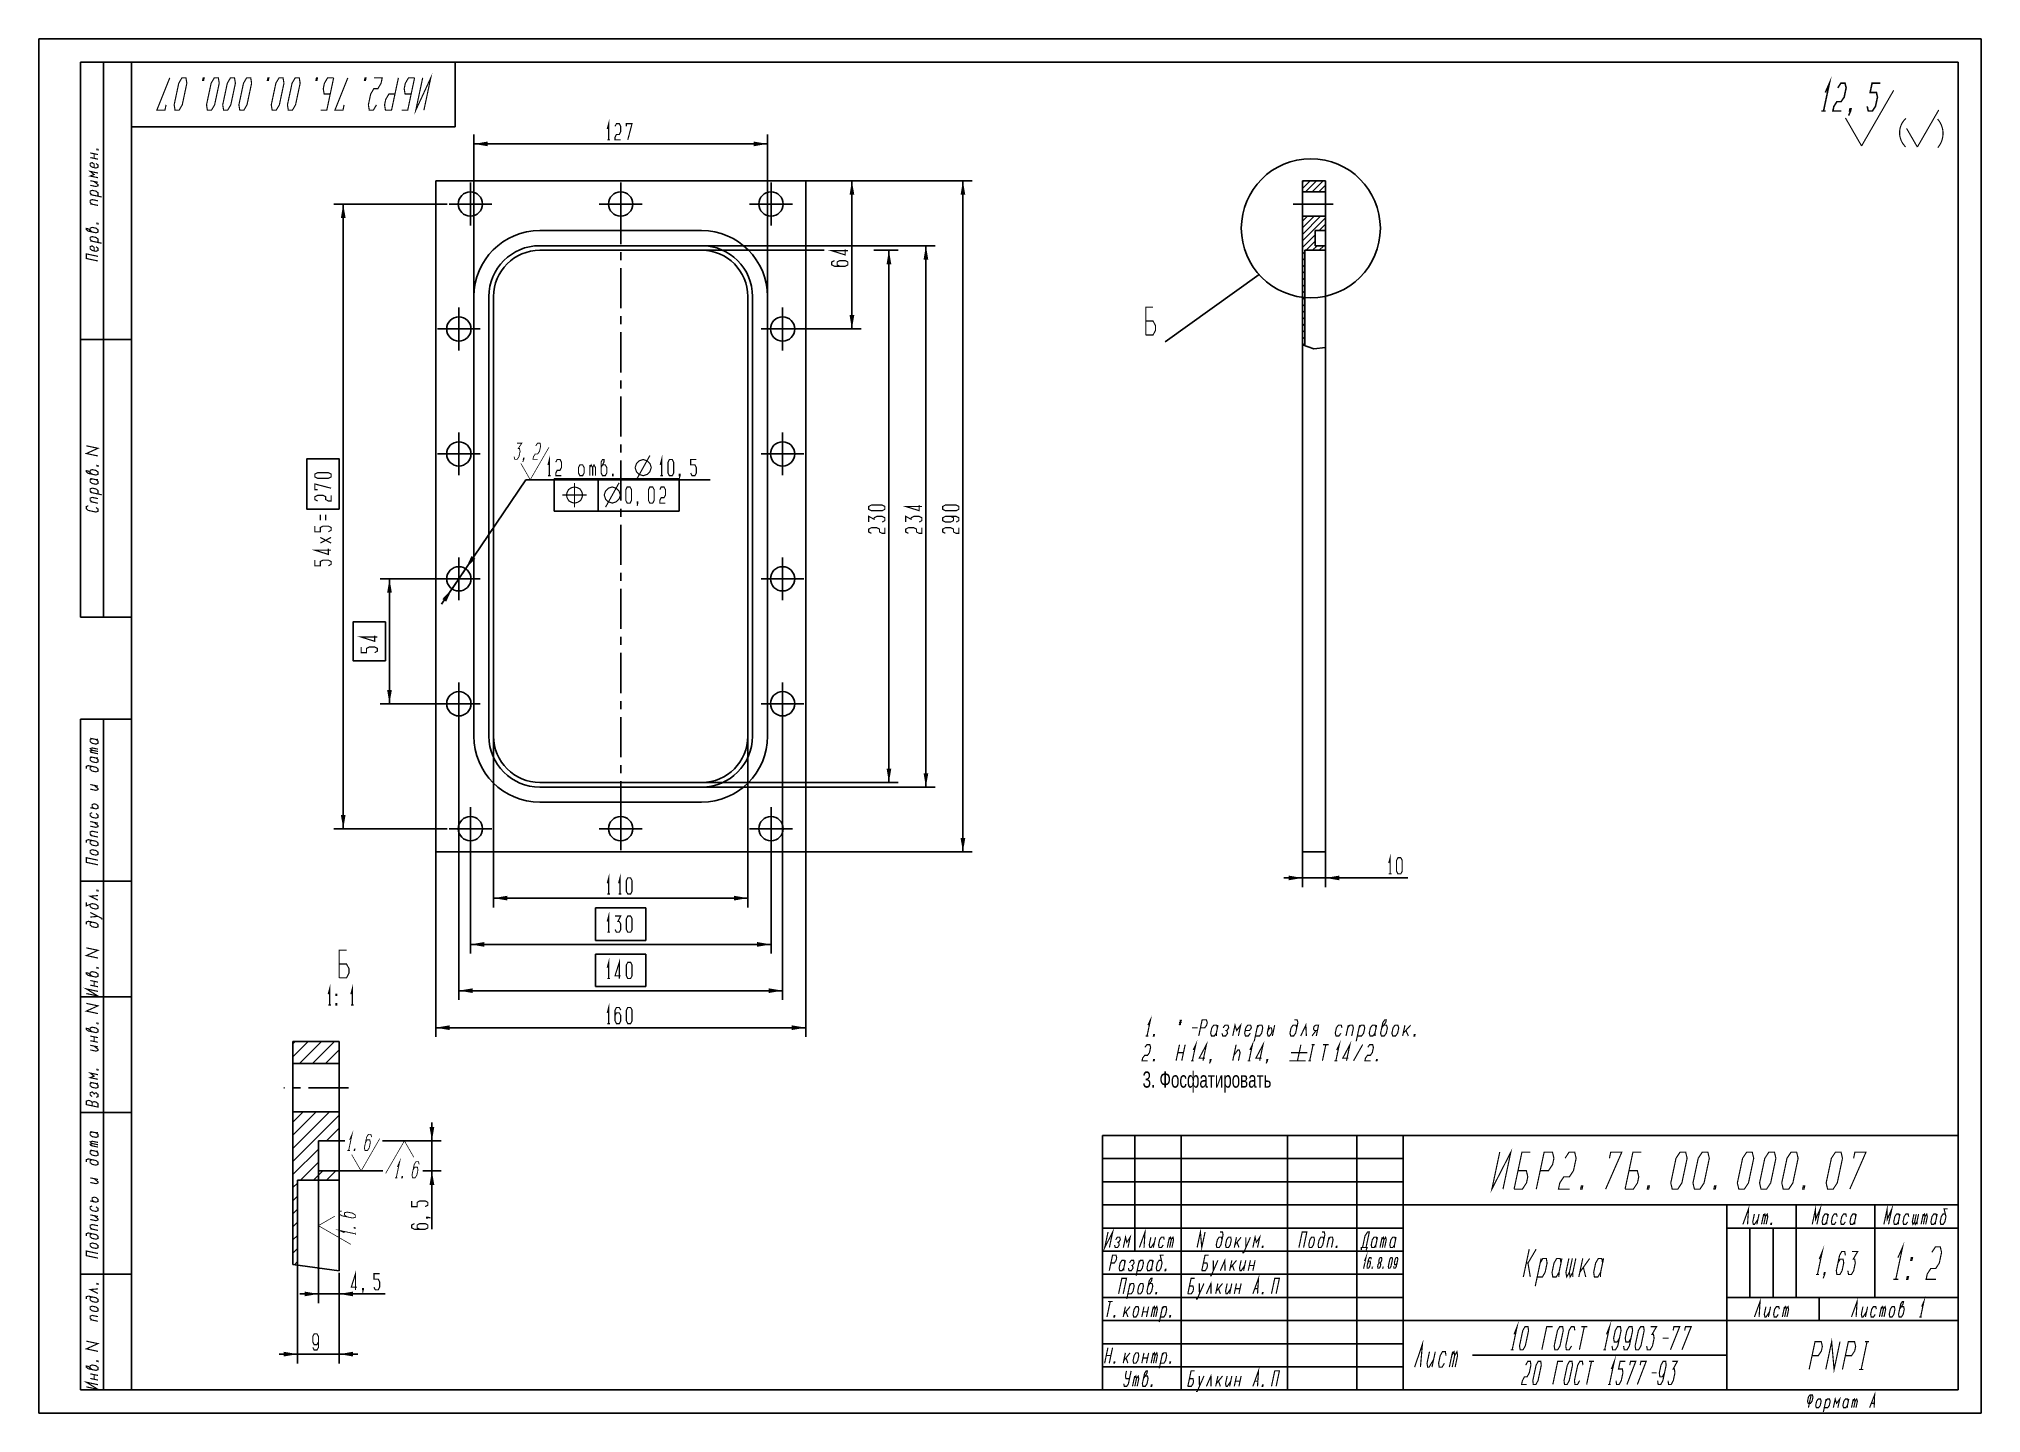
# Model space of a CAD drawing. Header units: millimetres. Extents: x 0 to 420, y 0 to 297.
import ezdxf

# ---------------------------------------------------------------- set-up
doc = ezdxf.new("R2010")
doc.units = ezdxf.units.MM
doc.header["$LTSCALE"] = 23.1
doc.linetypes.add('CENTER', pattern=[0.6, 0.375, -0.075, 0.075, -0.075])
doc.layers.get('0').update_dxf_attribs({"linetype": 'CONTINUOUS'})
for name, color, linetype in [('ALL_AXIS', 7, 'CONTINUOUS'), ('ALL_DIMENSIONS', 7, 'CONTINUOUS'), ('ALL_GTOL', 7, 'CONTINUOUS'), ('ALL_ROUND', 7, 'CONTINUOUS'), ('ALL_SURF_FIN', 7, 'CONTINUOUS')]:
    doc.layers.add(name, color=color, linetype=linetype)
doc.styles.get("Standard").update_dxf_attribs({"font": 'txt', "width": 0.7})
doc.dimstyles.new('DIMSTYLE_1', dxfattribs={"dimtxt": 3.5, "dimasz": 3, "dimexe": 0.18, "dimexo": 0.0625, "dimgap": 0.09, "dimtad": 1, "dimdec": 5, "dimlfac": 2, "dimdsep": 46, "dimtxsty": 'STANDARD', "dimblk": '_FILLED', "dimblk1": '_FILLED', "dimblk2": '_FILLED', "dimcen": 0.09, "dimadec": 0, "dimazin": 0, "dimtp": 0.2, "dimtm": 0.2, "dimtfac": 1, "dimtdec": 5, "dimtofl": 0, "dimtmove": 0, "dimatfit": 3, "dimldrblk": '_FILLED', "dimfxl": 1, "dimtolj": 1, "dimarcsym": 0})
doc.dimstyles.new('DIMSTYLE_2', dxfattribs={"dimtxt": 3.5, "dimasz": 3, "dimexe": 0.18, "dimexo": 0.0625, "dimgap": 0.09, "dimtad": 1, "dimlfac": 2, "dimdsep": 46, "dimtxsty": 'STANDARD', "dimblk": '_FILLED', "dimblk1": '_FILLED', "dimblk2": '_FILLED', "dimcen": 0.09, "dimadec": 0, "dimazin": 0, "dimtp": 0.5, "dimtm": 0.5, "dimtfac": 1, "dimtofl": 0, "dimtmove": 0, "dimatfit": 3, "dimldrblk": '_FILLED', "dimfxl": 1, "dimtolj": 1, "dimarcsym": 0})
doc.dimstyles.new('DIMSTYLE_3', dxfattribs={"dimtxt": 3.5, "dimasz": 3, "dimexe": 0.18, "dimexo": 0.0625, "dimgap": 0.09, "dimtad": 1, "dimdec": 5, "dimlfac": 2, "dimdsep": 46, "dimtxsty": 'STANDARD', "dimblk": '_FILLED', "dimblk1": '_FILLED', "dimblk2": '_FILLED', "dimcen": 0.09, "dimadec": 0, "dimazin": 0, "dimtp": 0.5, "dimtm": 0.5, "dimtfac": 1, "dimtdec": 5, "dimtofl": 0, "dimtmove": 0, "dimatfit": 3, "dimldrblk": '_FILLED', "dimfxl": 1, "dimtolj": 1, "dimarcsym": 0})
doc.dimstyles.new('DIMSTYLE_4', dxfattribs={"dimtxt": 3.5, "dimasz": 3, "dimexe": 0.18, "dimexo": 0.0625, "dimgap": 0.09, "dimtad": 1, "dimdec": 5, "dimlfac": 2, "dimdsep": 46, "dimtxsty": 'STANDARD', "dimblk": '_FILLED', "dimblk1": '_FILLED', "dimblk2": '_FILLED', "dimcen": 0.09, "dimadec": 0, "dimazin": 0, "dimtp": 0.3, "dimtm": 0.3, "dimtfac": 1, "dimtdec": 5, "dimtofl": 0, "dimtmove": 0, "dimatfit": 3, "dimldrblk": '_FILLED', "dimfxl": 1, "dimtolj": 1, "dimarcsym": 0})
doc.dimstyles.new('DIMSTYLE_5', dxfattribs={"dimtxt": 3.5, "dimasz": 3, "dimexe": 0.18, "dimexo": 0.0625, "dimgap": 0.09, "dimtad": 1, "dimtih": 1, "dimtoh": 1, "dimdec": 5, "dimlfac": 2, "dimdsep": 46, "dimtxsty": 'STANDARD', "dimblk": '_FILLED', "dimblk1": '_FILLED', "dimblk2": '_FILLED', "dimcen": 0.09, "dimadec": 0, "dimazin": 0, "dimtp": 0.2, "dimtm": 0.2, "dimtfac": 1, "dimtdec": 5, "dimtofl": 0, "dimtmove": 0, "dimatfit": 3, "dimldrblk": '_FILLED', "dimfxl": 1, "dimtolj": 1, "dimarcsym": 0})
doc.dimstyles.new('DIMSTYLE_6', dxfattribs={"dimtxt": 3.5, "dimasz": 3, "dimexe": 0.18, "dimexo": 0.0625, "dimgap": 0.09, "dimtad": 1, "dimdec": 5, "dimdsep": 46, "dimtxsty": 'STANDARD', "dimblk": '_FILLED', "dimblk1": '_FILLED', "dimblk2": '_FILLED', "dimcen": 0.09, "dimadec": 0, "dimazin": 0, "dimtp": 0.2, "dimtm": 0.2, "dimtfac": 1, "dimtdec": 5, "dimtofl": 0, "dimtmove": 0, "dimatfit": 3, "dimldrblk": '_FILLED', "dimfxl": 1, "dimtolj": 1, "dimarcsym": 0})
doc.dimstyles.new('DIMSTYLE_7', dxfattribs={"dimtxt": 3.5, "dimasz": 3, "dimexe": 0.18, "dimexo": 0.0625, "dimgap": 0.09, "dimtad": 1, "dimdec": 5, "dimdsep": 46, "dimtxsty": 'STANDARD', "dimblk": '_FILLED', "dimblk1": '_FILLED', "dimblk2": '_FILLED', "dimcen": 0.09, "dimadec": 0, "dimazin": 0, "dimtp": 0.1, "dimtm": 0.1, "dimtfac": 1, "dimtdec": 5, "dimtofl": 0, "dimtmove": 0, "dimatfit": 3, "dimldrblk": '_FILLED', "dimfxl": 1, "dimtolj": 1, "dimarcsym": 0})
doc.dimstyles.get("Standard").update_dxf_attribs({"dimtxt": 3.5, "dimasz": 3, "dimexe": 0.18, "dimexo": 0.0625, "dimgap": 0.09, "dimtad": 1, "dimdec": 5, "dimdsep": 46, "dimtxsty": 'STANDARD', "dimblk": '_FILLED', "dimblk1": '_FILLED', "dimblk2": '_FILLED', "dimcen": 0.09, "dimadec": 0, "dimazin": 0, "dimtol": 1, "dimtp": 1e-05, "dimtm": 1e-05, "dimtfac": 1, "dimtdec": 5, "dimtofl": 0, "dimtmove": 0, "dimatfit": 3, "dimldrblk": '_FILLED', "dimfxl": 1, "dimtolj": 1, "dimarcsym": 0})

msp = doc.modelspace()

# ---------------------------------------------------------------- texts
at = {"insert": (238.6710327, 73.8385366), "char_height": 3.5, "width": 64.147937711, "attachment_point": 1}
msp.add_mtext('3. Фосфатировать', dxfattribs=at)

# ---------------------------------------------------------------- blocks, each defined once
blk = doc.blocks.new('_FILLED')
at = {"color": 0, "linetype": 'ByBlock'}
blk.add_solid([(0, 0), (-1, 0.17), (-1, -0.17)], dxfattribs=at)
blk = doc.blocks.new('*D2')
at = {"layer": 'ALL_DIMENSIONS', "color": 2, "linetype": 'Continuous'}
for p, q in [((273.23, 121.3), (273.23, 113.66)), ((278.23, 121.3), (278.23, 113.66)), ((273.23, 115.66), (269.23, 115.66)), ((269.23, 115.66), (275.73, 115.66)), ((296.03, 115.66), (275.73, 115.66)), ((278.23, 115.66), (296.03, 115.66))]:
    blk.add_line(p, q, dxfattribs=at)
at = {"layer": 'ALL_DIMENSIONS', "color": 2, "linetype": 'Continuous', "xscale": 3, "yscale": 3, "zscale": 3}
blk.add_blockref('_FILLED', (273.23, 115.66), dxfattribs=at)
at = {"layer": 'ALL_DIMENSIONS', "color": 2, "linetype": 'Continuous', "xscale": 3, "yscale": 3, "zscale": 3, "rotation": 180}
blk.add_blockref('_FILLED', (278.23, 115.66), dxfattribs=at)
blk = doc.blocks.new('*D3')
at = {"layer": 'ALL_DIMENSIONS', "color": 2, "linetype": 'Continuous'}
for p, q in [((85.82, 122.58), (85.82, 81.3)), ((165.82, 121.28), (165.82, 81.3)), ((85.82, 83.3), (125.82, 83.3)), ((165.82, 83.3), (125.82, 83.3))]:
    blk.add_line(p, q, dxfattribs=at)
at = {"layer": 'ALL_DIMENSIONS', "color": 2, "linetype": 'Continuous', "xscale": 3, "yscale": 3, "zscale": 3, "rotation": 180}
blk.add_blockref('_FILLED', (85.82, 83.3), dxfattribs=at)
at = {"layer": 'ALL_DIMENSIONS', "color": 2, "linetype": 'Continuous', "xscale": 3, "yscale": 3, "zscale": 3}
blk.add_blockref('_FILLED', (165.82, 83.3), dxfattribs=at)
blk = doc.blocks.new('*D4')
at = {"layer": 'ALL_DIMENSIONS', "color": 2, "linetype": 'Continuous'}
for p, q in [((165.82, 266.3), (201.82, 266.3)), ((199.82, 266.3), (199.82, 193.8)), ((199.82, 121.3), (199.82, 193.8)), ((165.82, 121.3), (201.82, 121.3))]:
    blk.add_line(p, q, dxfattribs=at)
at = {"layer": 'ALL_DIMENSIONS', "color": 2, "linetype": 'Continuous', "xscale": 3, "yscale": 3, "zscale": 3}
for p, rotation in [((199.82, 266.3), 90), ((199.82, 121.3), 270)]:
    blk.add_blockref('_FILLED', p, dxfattribs=dict(at, rotation=rotation))
blk = doc.blocks.new('*D5')
at = {"layer": 'ALL_DIMENSIONS', "color": 2, "linetype": 'Continuous'}
for p, q in [((88.32, 261.3), (63.82, 261.3)), ((65.82, 261.3), (65.82, 193.8)), ((65.82, 126.3), (65.82, 193.8)), ((88.32, 126.3), (63.82, 126.3))]:
    blk.add_line(p, q, dxfattribs=at)
at = {"layer": 'ALL_DIMENSIONS', "color": 2, "linetype": 'Continuous', "xscale": 3, "yscale": 3, "zscale": 3}
for p, rotation in [((65.82, 261.3), 90), ((65.82, 126.3), 270)]:
    blk.add_blockref('_FILLED', p, dxfattribs=dict(at, rotation=rotation))
blk = doc.blocks.new('*D6')
at = {"layer": 'ALL_DIMENSIONS', "color": 2, "linetype": 'Continuous'}
for p, q in [((160.82, 266.3), (177.82, 266.3)), ((175.82, 266.3), (175.82, 250.3)), ((175.82, 234.3), (175.82, 250.3)), ((160.82, 234.3), (177.82, 234.3))]:
    blk.add_line(p, q, dxfattribs=at)
at = {"layer": 'ALL_DIMENSIONS', "color": 2, "linetype": 'Continuous', "xscale": 3, "yscale": 3, "zscale": 3}
for p, rotation in [((175.82, 266.3), 90), ((175.82, 234.3), 270)]:
    blk.add_blockref('_FILLED', p, dxfattribs=dict(at, rotation=rotation))
blk = doc.blocks.new('*D7')
at = {"layer": 'ALL_DIMENSIONS', "color": 2, "linetype": 'Continuous'}
for p, q in [((90.82, 180.3), (105.33, 201.72)), ((105.33, 201.72), (107.58, 201.72)), ((107.58, 201.72), (145.15, 201.72)), ((92.29, 182.48), (90.82, 180.3)), ((90.82, 180.3), (87.1, 174.82)), ((89.35, 178.13), (90.82, 180.3))]:
    blk.add_line(p, q, dxfattribs=at)
at = {"layer": 'ALL_DIMENSIONS', "color": 2, "linetype": 'Continuous', "xscale": 3, "yscale": 3, "zscale": 3}
for p, rotation in [((92.29, 182.48), 235.8832748102), ((89.35, 178.13), 55.88327481020001)]:
    blk.add_blockref('_FILLED', p, dxfattribs=dict(at, rotation=rotation))
blk = doc.blocks.new('SF0_BL0', base_point=(106.54, 205.67))
at = {"layer": 'ALL_SURF_FIN', "color": 2, "linetype": 'Continuous'}
for points, const_width in [([(103.39, 209.63), (104.44, 209.63), (103.67, 208.46), (103.93, 208.46), (104.07, 207.88), (103.82, 206.71), (103.43, 206.13), (102.91, 206.13), (102.77, 206.71)], 0.194), ([(104.88, 206.13), (104.74, 206.13), (104.81, 206.42), (104.94, 206.42), (104.88, 206.13), (104.62, 205.54)], 0.194), ([(106.26, 201.72), (110.31, 208.73)], 0.146), ([(107.46, 209.04), (107.85, 209.63), (108.38, 209.63), (108.51, 209.04), (108.27, 207.88), (107.88, 207.29), (107.35, 207.29), (106.97, 206.71), (106.84, 206.13), (107.89, 206.13)], 0.194), ([(106.26, 201.72), (104.23, 205.25)], 0.146)]:
    blk.add_lwpolyline(points, dxfattribs=dict(at, const_width=const_width))
blk = doc.blocks.new('*D8')
at = {"layer": 'ALL_DIMENSIONS', "color": 2, "linetype": 'Continuous'}
for p, q in [((90.82, 180.3), (73.82, 180.3)), ((75.82, 180.3), (75.82, 166.8)), ((75.82, 153.3), (75.82, 166.8)), ((90.82, 153.3), (73.82, 153.3))]:
    blk.add_line(p, q, dxfattribs=at)
at = {"layer": 'ALL_DIMENSIONS', "color": 2, "linetype": 'Continuous', "xscale": 3, "yscale": 3, "zscale": 3}
for p, rotation in [((75.82, 180.3), 90), ((75.82, 153.3), 270)]:
    blk.add_blockref('_FILLED', p, dxfattribs=dict(at, rotation=rotation))
blk = doc.blocks.new('*D9')
at = {"layer": 'ALL_DIMENSIONS', "color": 2, "linetype": 'Continuous'}
for p, q in [((90.82, 150.3), (90.82, 89.3)), ((160.82, 149.2), (160.82, 89.3)), ((90.82, 91.3), (125.82, 91.3)), ((160.82, 91.3), (125.82, 91.3))]:
    blk.add_line(p, q, dxfattribs=at)
at = {"layer": 'ALL_DIMENSIONS', "color": 2, "linetype": 'Continuous', "xscale": 3, "yscale": 3, "zscale": 3, "rotation": 180}
blk.add_blockref('_FILLED', (90.82, 91.3), dxfattribs=at)
at = {"layer": 'ALL_DIMENSIONS', "color": 2, "linetype": 'Continuous', "xscale": 3, "yscale": 3, "zscale": 3}
blk.add_blockref('_FILLED', (160.82, 91.3), dxfattribs=at)
blk = doc.blocks.new('*D10')
at = {"layer": 'ALL_DIMENSIONS', "color": 2, "linetype": 'Continuous'}
for p, q in [((93.32, 121.68), (93.32, 99.3)), ((158.32, 121.68), (158.32, 99.3)), ((93.32, 101.3), (125.82, 101.3)), ((158.32, 101.3), (125.82, 101.3))]:
    blk.add_line(p, q, dxfattribs=at)
at = {"layer": 'ALL_DIMENSIONS', "color": 2, "linetype": 'Continuous', "xscale": 3, "yscale": 3, "zscale": 3, "rotation": 180}
blk.add_blockref('_FILLED', (93.32, 101.3), dxfattribs=at)
at = {"layer": 'ALL_DIMENSIONS', "color": 2, "linetype": 'Continuous', "xscale": 3, "yscale": 3, "zscale": 3}
blk.add_blockref('_FILLED', (158.32, 101.3), dxfattribs=at)
blk = doc.blocks.new('*D11')
at = {"layer": 'ALL_DIMENSIONS', "color": 2, "linetype": 'Continuous'}
for p, q in [((98.32, 146.3), (98.32, 109.3)), ((153.32, 146.3), (153.32, 109.3)), ((98.32, 111.3), (125.82, 111.3)), ((153.32, 111.3), (125.82, 111.3))]:
    blk.add_line(p, q, dxfattribs=at)
at = {"layer": 'ALL_DIMENSIONS', "color": 2, "linetype": 'Continuous', "xscale": 3, "yscale": 3, "zscale": 3, "rotation": 180}
blk.add_blockref('_FILLED', (98.32, 111.3), dxfattribs=at)
at = {"layer": 'ALL_DIMENSIONS', "color": 2, "linetype": 'Continuous', "xscale": 3, "yscale": 3, "zscale": 3}
blk.add_blockref('_FILLED', (153.32, 111.3), dxfattribs=at)
blk = doc.blocks.new('*D12')
at = {"layer": 'ALL_DIMENSIONS', "color": 2, "linetype": 'Continuous'}
for p, q in [((143.32, 251.3), (169.78, 251.3)), ((180.58, 251.3), (185.82, 251.3)), ((183.82, 251.3), (183.82, 193.8)), ((183.82, 136.3), (183.82, 193.8)), ((143.32, 136.3), (185.82, 136.3))]:
    blk.add_line(p, q, dxfattribs=at)
at = {"layer": 'ALL_DIMENSIONS', "color": 2, "linetype": 'Continuous', "xscale": 3, "yscale": 3, "zscale": 3}
for p, rotation in [((183.82, 251.3), 90), ((183.82, 136.3), 270)]:
    blk.add_blockref('_FILLED', p, dxfattribs=dict(at, rotation=rotation))
blk = doc.blocks.new('*D13')
at = {"layer": 'ALL_DIMENSIONS', "color": 2, "linetype": 'Continuous'}
for p, q in [((94.07, 146.3), (94.07, 276.3)), ((94.07, 274.3), (125.82, 274.3)), ((157.57, 274.3), (125.82, 274.3)), ((157.57, 146.3), (157.57, 276.3))]:
    blk.add_line(p, q, dxfattribs=at)
at = {"layer": 'ALL_DIMENSIONS', "color": 2, "linetype": 'Continuous', "xscale": 3, "yscale": 3, "zscale": 3, "rotation": 180}
blk.add_blockref('_FILLED', (94.07, 274.3), dxfattribs=at)
at = {"layer": 'ALL_DIMENSIONS', "color": 2, "linetype": 'Continuous', "xscale": 3, "yscale": 3, "zscale": 3}
blk.add_blockref('_FILLED', (157.57, 274.3), dxfattribs=at)
blk = doc.blocks.new('*D14')
at = {"layer": 'ALL_DIMENSIONS', "color": 2, "linetype": 'Continuous'}
for p, q in [((55.95, 50.33), (55.95, 10.75)), ((64.95, 30.33), (64.95, 10.75)), ((55.95, 12.75), (51.95, 12.75)), ((51.95, 12.75), (60.45, 12.75)), ((68.95, 12.75), (60.45, 12.75)), ((64.95, 12.75), (68.95, 12.75))]:
    blk.add_line(p, q, dxfattribs=at)
at = {"layer": 'ALL_DIMENSIONS', "color": 2, "linetype": 'Continuous', "xscale": 3, "yscale": 3, "zscale": 3}
blk.add_blockref('_FILLED', (55.95, 12.75), dxfattribs=at)
at = {"layer": 'ALL_DIMENSIONS', "color": 2, "linetype": 'Continuous', "xscale": 3, "yscale": 3, "zscale": 3, "rotation": 180}
blk.add_blockref('_FILLED', (64.95, 12.75), dxfattribs=at)
blk = doc.blocks.new('*D15')
at = {"layer": 'ALL_DIMENSIONS', "color": 2, "linetype": 'Continuous'}
for p, q in [((143.32, 252.3), (193.82, 252.3)), ((191.82, 252.3), (191.82, 193.8)), ((191.82, 135.3), (191.82, 193.8)), ((143.32, 135.3), (193.82, 135.3))]:
    blk.add_line(p, q, dxfattribs=at)
at = {"layer": 'ALL_DIMENSIONS', "color": 2, "linetype": 'Continuous', "xscale": 3, "yscale": 3, "zscale": 3}
for p, rotation in [((191.82, 252.3), 90), ((191.82, 135.3), 270)]:
    blk.add_blockref('_FILLED', p, dxfattribs=dict(at, rotation=rotation))
blk = doc.blocks.new('*D16')
at = {"layer": 'ALL_DIMENSIONS', "color": 2, "linetype": 'Continuous'}
for p, q in [((60.45, 52.33), (60.45, 23.76)), ((64.95, 30.33), (64.95, 23.76)), ((60.45, 25.76), (56.45, 25.76)), ((56.45, 25.76), (62.7, 25.76)), ((74.91, 25.76), (62.7, 25.76)), ((64.95, 25.76), (74.91, 25.76))]:
    blk.add_line(p, q, dxfattribs=at)
at = {"layer": 'ALL_DIMENSIONS', "color": 2, "linetype": 'Continuous', "xscale": 3, "yscale": 3, "zscale": 3}
blk.add_blockref('_FILLED', (60.45, 25.76), dxfattribs=at)
at = {"layer": 'ALL_DIMENSIONS', "color": 2, "linetype": 'Continuous', "xscale": 3, "yscale": 3, "zscale": 3, "rotation": 180}
blk.add_blockref('_FILLED', (64.95, 25.76), dxfattribs=at)
blk = doc.blocks.new('SF4_BL1', base_point=(64.45, 40.08))
at = {"layer": 'ALL_SURF_FIN', "color": 2, "linetype": 'Continuous'}
for points, const_width in [([(60.45, 40.51), (63.98, 42.55)], 0.146), ([(65.52, 43.7), (64.94, 43.56), (64.94, 43.04), (65.52, 42.65), (67.86, 42.16), (68.44, 42.29), (68.44, 42.82), (67.86, 43.21), (66.69, 43.45), (66.11, 43.31), (66.11, 42.79), (66.69, 42.4)], 0.194), ([(60.45, 40.51), (67.46, 36.47)], 0.146), ([(66.11, 38.98), (64.94, 39.49), (68.44, 38.75)], 0.194), ([(68.44, 40.06), (68.44, 39.93), (68.15, 39.99), (68.15, 40.12), (68.44, 40.06)], 0.194), ([(68.44, 38.49), (68.44, 39.01)], 0.194)]:
    blk.add_lwpolyline(points, dxfattribs=dict(at, const_width=const_width))
blk = doc.blocks.new('*D17')
at = {"layer": 'ALL_DIMENSIONS', "color": 2, "linetype": 'Continuous'}
for p, q in [((64.95, 58.83), (66.19, 58.83)), ((74.32, 58.83), (87, 58.83)), ((85, 58.83), (85, 62.83)), ((85, 62.83), (85, 55.58)), ((85, 39.73), (85, 55.58)), ((64.95, 52.33), (74.36, 52.33)), ((83.06, 52.33), (87, 52.33)), ((85, 52.33), (85, 39.73))]:
    blk.add_line(p, q, dxfattribs=at)
at = {"layer": 'ALL_DIMENSIONS', "color": 2, "linetype": 'Continuous', "xscale": 3, "yscale": 3, "zscale": 3}
for p, rotation in [((85, 58.83), 270), ((85, 52.33), 90)]:
    blk.add_blockref('_FILLED', p, dxfattribs=dict(at, rotation=rotation))
blk = doc.blocks.new('SF3_BL2', base_point=(78.62, 54.84))
at = {"layer": 'ALL_SURF_FIN', "color": 2, "linetype": 'Continuous'}
for points, const_width in [([(79.05, 58.83), (75, 51.82)], 0.146), ([(79.05, 58.83), (81.08, 55.31)], 0.146), ([(77.52, 53.18), (78.03, 54.35), (77.28, 50.85)], 0.194), ([(77.02, 50.85), (77.55, 50.85)], 0.194), ([(78.6, 50.85), (78.46, 50.85), (78.53, 51.14), (78.66, 51.14), (78.6, 50.85)], 0.194), ([(82.23, 53.76), (82.1, 54.35), (81.57, 54.35), (81.18, 53.76), (80.69, 51.43), (80.83, 50.85), (81.35, 50.85), (81.74, 51.43), (81.99, 52.6), (81.85, 53.18), (81.32, 53.18), (80.94, 52.6)], 0.194)]:
    blk.add_lwpolyline(points, dxfattribs=dict(at, const_width=const_width))
blk = doc.blocks.new('SF2_BL3', base_point=(70.23, 56.28))
at = {"layer": 'ALL_SURF_FIN', "color": 2, "linetype": 'Continuous'}
for points, const_width in [([(67.22, 59.07), (67.73, 60.24), (66.99, 56.74)], 0.194), ([(69.69, 52.33), (73.73, 59.34)], 0.146), ([(71.94, 59.65), (71.8, 60.24), (71.27, 60.24), (70.89, 59.65), (70.39, 57.32), (70.53, 56.74), (71.05, 56.74), (71.44, 57.32), (71.69, 58.49), (71.55, 59.07), (71.03, 59.07), (70.64, 58.49)], 0.194), ([(66.72, 56.74), (67.25, 56.74)], 0.194), ([(69.69, 52.33), (67.65, 55.86)], 0.146), ([(68.3, 56.74), (68.17, 56.74), (68.23, 57.03), (68.36, 57.03), (68.3, 56.74)], 0.194)]:
    blk.add_lwpolyline(points, dxfattribs=dict(at, const_width=const_width))
blk = doc.blocks.new('SYM_0_BL4', base_point=(398.14, 279.95))
at = {"layer": 'ALL_SURF_FIN', "color": 2, "linetype": 'Continuous'}
for points, const_width in [([(386.31, 285.42), (387.19, 287.42), (385.91, 281.42)], 0.333), ([(389, 286.42), (389.66, 287.42), (390.56, 287.42), (390.8, 286.42), (390.38, 284.42), (389.71, 283.42), (388.81, 283.42), (388.15, 282.42), (387.94, 281.42), (389.74, 281.42)], 0.333), ([(394.14, 273.86), (401.08, 285.88)], 0.25), ([(395.35, 282.42), (395.59, 281.42), (396.49, 281.42), (397.15, 282.42), (397.58, 284.42), (397.34, 285.42), (395.99, 285.42), (396.41, 287.42), (398.21, 287.42)], 0.333), ([(385.46, 281.42), (386.36, 281.42)], 0.333), ([(391.76, 281.42), (391.54, 281.42), (391.65, 281.92), (391.87, 281.92), (391.76, 281.42), (391.33, 280.42)], 0.333), ([(406.2, 273.62), (410.82, 281.63)], 0.25), ([(394.14, 273.86), (390.65, 279.91)], 0.25), ([(406.2, 273.62), (403.87, 277.65)], 0.25)]:
    blk.add_lwpolyline(points, dxfattribs=dict(at, const_width=const_width))
at = {"layer": 'ALL_SURF_FIN', "color": 2, "linetype": 'Continuous', "const_width": 0.25}
for points in [[(403.73, 279.83, 0.433164), (403.66, 273.66)], [(410.63, 273.51, 0.372459), (410.58, 279.67)]]:
    blk.add_lwpolyline(points, format="xyb", dxfattribs=at)

# ---------------------------------------------------------------- dimensions: what is measured, and where the dimension line sits
at = {"layer": 'ALL_DIMENSIONS', "color": 2, "linetype": 'Continuous'}
for base, p1, p2, dimstyle, picture, middle in [((157.5704978, 274.3040211), (94.0704978, 146.3040211), (157.5704978, 146.3040211), 'DIMSTYLE_3', '*D13', (122.1454978, 275.1790211)), ((153.3204978, 111.3040211), (98.3204978, 146.3040211), (153.3204978, 146.3040211), 'DIMSTYLE_4', '*D11', (122.1454978, 112.1790211)), ((165.8204978, 83.3040211), (85.8204978, 122.5831788), (165.8204978, 121.2847055), 'DIMSTYLE_2', '*D3', (122.1454978, 84.1790211)), ((158.3204978, 101.3040211), (93.3204978, 121.6790211), (158.3204978, 121.6790211), 'DIMSTYLE_3', '*D10', (122.1454978, 103.9290211)), ((278.2253429, 115.657988), (273.2253429, 121.3040211), (278.2253429, 121.3040211), 'DIMSTYLE_1', '*D2', (291.1335842, 116.532988)), ((64.9547222, 25.7626662), (60.4547222, 52.331501), (64.9547222, 30.331501), 'DIMSTYLE_7', '*D16', (67.5580643, 26.6376662)), ((64.9547222, 12.7525912), (55.9547222, 50.331501), (64.9547222, 30.331501), 'DIMSTYLE_6', '*D14', (59.2297222, 13.6275912))]:
    dim = msp.add_linear_dim(base=base, p1=p1, p2=p2, dimstyle=dimstyle, dxfattribs=at)
    dim.commit()
    dim.dimension.update_dxf_attribs({"geometry": picture, "text_midpoint": middle, "dimtype": 160})
for base, p1, p2, angle, dimstyle, picture, middle in [((175.8204978, 234.3040211), (160.8204978, 266.3040211), (160.8204978, 234.3040211), 270, 'DIMSTYLE_4', '*D6', (174.9454978, 247.8540211)), ((199.8204978, 121.3040211), (165.8204978, 266.3040211), (165.8204978, 121.3040211), 270, 'DIMSTYLE_2', '*D4', (198.9454978, 190.1290211)), ((191.8204978, 135.3040211), (143.3204978, 252.3040211), (143.3204978, 135.3040211), 270, 'DIMSTYLE_3', '*D15', (190.9454978, 190.1290211)), ((183.8204978, 251.3040211), (143.3204978, 136.3040211), (143.3204978, 251.3040211), 90, 'DIMSTYLE_3', '*D12', (182.9454978, 190.1290211)), ((75.8204978, 153.3040211), (90.8204978, 180.3040211), (90.8204978, 153.3040211), 270, 'DIMSTYLE_4', '*D8', (73.1954978, 164.3540211)), ((90.8204978, 91.3040211), (160.8204978, 149.1966872), (90.8204978, 150.3047177), 180, 'DIMSTYLE_3', '*D9', (122.1454978, 93.9290211)), ((85.002897, 58.831501), (64.9547222, 52.331501), (64.9547222, 58.831501), 90, 'DIMSTYLE_6', '*D17', (84.127897, 39.731459))]:
    dim = msp.add_linear_dim(base=base, p1=p1, p2=p2, angle=angle, dimstyle=dimstyle, dxfattribs=at)
    dim.commit()
    dim.dimension.update_dxf_attribs({"geometry": picture, "text_midpoint": middle, "dimtype": 160})
dim = msp.add_linear_dim(base=(65.8204978, 126.3040211), p1=(88.320228, 261.3040211), p2=(88.320228, 126.3040211), angle=270, text='54х5=<>', dimstyle='DIMSTYLE_3', dxfattribs=at)
dim.commit()
dim.dimension.update_dxf_attribs({"geometry": '*D5', "text_midpoint": (63.1954978, 183.1290211), "dimtype": 160})
dim = msp.add_diameter_dim_2p(p1=(89.3481924, 178.1307881), p2=(92.2928031, 182.4772542), text='12 отв. <>', dimstyle='DIMSTYLE_5', dxfattribs=at)
dim.commit()
dim.dimension.update_dxf_attribs({"geometry": '*D7', "text_midpoint": (109.329256, 202.5950353), "dimtype": 163})

# ---------------------------------------------------------------- linework, layer by layer
at = {"color": 7, "linetype": 'Continuous'}
for p, q in [((0, 297), (0, 0)), ((0, 297), (420, 297)), ((420, 0), (420, 297)), ((9, 172), (9, 292)), ((9, 292), (20, 292)), ((14, 172), (14, 292)), ((20, 172), (20, 292)), ((90, 292), (20, 292)), ((20, 278), (20, 292)), ((20, 292), (20, 5)), ((20, 292), (415, 292)), ((90, 278), (90, 292)), ((415, 5), (415, 292)), ((90, 278), (20, 278)), ((85.8204978, 266.3040211), (85.8204978, 121.3040211)), ((165.8204978, 266.3040211), (85.8204978, 266.3040211)), ((165.8204978, 121.3040211), (165.8204978, 266.3040211)), ((273.2253429, 263.9290211), (273.2253429, 266.3040211)), ((273.2253429, 266.3040211), (278.2253429, 266.3040211)), ((278.2253429, 263.9290211), (278.2253429, 266.3040211)), ((278.2253429, 263.9290211), (273.2253429, 263.9290211)), ((273.2253429, 121.3040211), (273.2253429, 258.6790211)), ((278.2253429, 258.6790211), (273.2253429, 258.6790211)), ((278.2253429, 252.3190376), (278.2253429, 258.6790211)), ((143.3204978, 255.5540211), (108.3204978, 255.5540211)), ((143.3204978, 252.3040211), (108.3204978, 252.3040211)), ((275.9753429, 252.3040211), (275.9753429, 255.5540211)), ((278.2253429, 255.5540211), (275.9753429, 255.5540211)), ((275.9753429, 252.3040211), (278.2253429, 252.3040211)), ((278.2253429, 251.3040211), (278.2253429, 252.3040211)), ((273.7253429, 251.3040211), (273.7253429, 230.7069962)), ((273.7253429, 251.3040211), (278.2253429, 251.3040211)), ((94.0704978, 241.3040211), (94.0704978, 146.3040211)), ((97.3204978, 241.3040211), (97.3204978, 146.3040211)), ((154.3204978, 146.3040211), (154.3204978, 241.3040211)), ((157.5704978, 146.3040211), (157.5704978, 241.3040211)), ((9, 232), (20, 232)), ((273.2253429, 230.8951166), (275.6669255, 229.976494)), ((275.6669255, 229.976494), (278.2253429, 230.2908291)), ((278.2253429, 230.2908291), (278.2253429, 121.3040211)), ((9, 172), (20, 172)), ((9, 5), (9, 150)), ((9, 150), (20, 150)), ((14, 5), (14, 150)), ((20, 5), (20, 150)), ((108.3204978, 135.3040211), (143.3204978, 135.3040211)), ((108.3204978, 132.0540211), (143.3204978, 132.0540211)), ((85.8204978, 121.3040211), (165.8204978, 121.3040211)), ((273.2253429, 121.3040211), (278.2253429, 121.3040211)), ((9, 115), (20, 115)), ((9, 90), (20, 90)), ((54.9547222, 32.125022), (54.9547222, 80.331501)), ((54.9547222, 80.331501), (64.9547222, 80.331501)), ((64.9547222, 52.3615303), (64.9547222, 80.331501)), ((64.9547222, 75.581501), (54.9547222, 75.581501)), ((9, 65), (20, 65)), ((64.9547222, 65.081501), (54.9547222, 65.081501)), ((60.4547222, 52.331501), (60.4547222, 58.831501)), ((64.9547222, 58.831501), (60.4547222, 58.831501)), ((415, 60), (230, 60)), ((230, 5), (230, 60)), ((237, 35), (237, 60)), ((247, 5), (247, 60)), ((270, 5), (270, 60)), ((285, 5), (285, 60)), ((295, 5), (295, 60)), ((415, 5), (415, 60)), ((295, 55), (230, 55)), ((60.4547222, 52.331501), (64.9547222, 52.331501)), ((64.9547222, 30.7205576), (64.9547222, 52.331501)), ((55.9547222, 50.331501), (64.9547222, 50.331501)), ((55.9547222, 50.331501), (55.9547222, 31.9845756)), ((295, 50), (230, 50)), ((415, 45), (230, 45)), ((365, 5), (365, 45)), ((380, 25), (380, 45)), ((397, 25), (397, 45)), ((295, 40), (230, 40)), ((415, 40), (365, 40)), ((370, 25), (370, 40)), ((375, 25), (375, 40)), ((295, 35), (230, 35)), ((9, 30), (20, 30)), ((54.9547222, 32.125022), (64.9547222, 30.7205576)), ((295, 30), (230, 30)), ((295, 25), (230, 25)), ((415, 25), (365, 25)), ((385, 20), (385, 25)), ((415, 20), (230, 20)), ((295, 15), (230, 15)), ((295, 10), (230, 10)), ((365, 12.5), (310, 12.5)), ((9, 5), (20, 5)), ((415, 5), (20, 5)), ((415, 5), (230, 5)), ((0, 0), (420, 0))]:
    msp.add_line(p, q, dxfattribs=at)
at = {"color": 2, "linetype": 'Continuous'}
for p, q in [((273.4687053, 266.3040211), (273.2253429, 266.0606588)), ((274.8829189, 266.3040211), (273.2253429, 264.6464452)), ((276.2971324, 266.3040211), (273.9221324, 263.9290211)), ((277.711346, 266.3040211), (275.336346, 263.9290211)), ((278.2253429, 265.4038045), (276.7505595, 263.9290211)), ((278.2253429, 263.9895909), (278.1647731, 263.9290211)), ((274.3289867, 258.6790211), (273.2253429, 257.5753774)), ((275.7432002, 258.6790211), (273.2253429, 256.1611638)), ((277.1574138, 258.6790211), (273.2253429, 254.7469503)), ((278.2253429, 258.3327367), (273.2253429, 253.3327367)), ((278.2253429, 256.9185231), (276.8608409, 255.5540211)), ((275.9753429, 254.6685231), (273.2253429, 251.9185231)), ((275.9753429, 253.2543096), (274.0250545, 251.3040211)), ((276.439268, 252.3040211), (275.439268, 251.3040211)), ((277.8534816, 252.3040211), (276.8534816, 251.3040211)), ((273.7253429, 251.0043096), (273.2253429, 250.5043096)), ((273.7253429, 249.590096), (273.2253429, 249.090096)), ((273.7253429, 248.1758824), (273.2253429, 247.6758824)), ((273.7253429, 246.7616689), (273.2253429, 246.2616689)), ((273.7253429, 245.3474553), (273.2253429, 244.8474553)), ((273.7253429, 243.9332418), (273.2253429, 243.4332418)), ((273.7253429, 242.5190282), (273.2253429, 242.0190282)), ((273.7253429, 241.1048146), (273.2253429, 240.6048146)), ((273.7253429, 239.6906011), (273.2253429, 239.1906011)), ((273.7253429, 238.2763875), (273.2253429, 237.7763875)), ((273.7253429, 236.8621739), (273.2253429, 236.3621739)), ((273.7253429, 235.4479604), (273.2253429, 234.9479604)), ((273.7253429, 234.0337468), (273.2253429, 233.5337468)), ((273.7253429, 232.6195333), (273.2253429, 232.1195333)), ((273.7253429, 231.2053197), (273.3632526, 230.8432294)), ((55.4414471, 80.331501), (54.9547222, 79.8447761)), ((58.2698741, 80.331501), (54.9547222, 77.016346)), ((61.0983012, 80.331501), (56.3483012, 75.581501)), ((63.9267283, 80.331501), (59.1767284, 75.581501)), ((64.9547222, 78.5310707), (62.0051554, 75.581501)), ((64.9547222, 75.7026405), (64.8335827, 75.581501)), ((57.1620098, 65.081501), (54.9547222, 62.8742103)), ((59.9904369, 65.081501), (54.9547222, 60.0457878)), ((62.8188639, 65.081501), (54.9547222, 57.2173576)), ((64.9547222, 64.3889351), (54.9547222, 54.3889351)), ((64.9547222, 61.5605049), (62.2257183, 58.831501)), ((60.4547222, 57.0605049), (54.9547222, 51.5605049)), ((60.4547222, 54.2320747), (56.5541454, 50.331501)), ((61.3825725, 52.331501), (59.3825725, 50.331501)), ((64.2109998, 52.331501), (62.2109995, 50.331501)), ((55.9547222, 49.7320747), (54.9547222, 48.7320747)), ((55.9547222, 46.9036522), (54.9547222, 45.9036522)), ((55.9547222, 44.075222), (54.9547222, 43.075222)), ((55.9547222, 41.2467994), (54.9547222, 40.2467994)), ((55.9547222, 38.4183693), (54.9547222, 37.4183693)), ((55.9547222, 35.5899391), (54.9547222, 34.5899391)), ((55.9547222, 32.7615165), (55.2734618, 32.0802561))]:
    msp.add_line(p, q, dxfattribs=at)
at = {"color": 2, "linetype": 'Continuous', "const_width": 0.25}
for points in [[(28.3124995, 288.5782031), (25.5121033, 281.5781946), (27.2621054, 281.5781946), (27.5100865, 282.7448584)], [(31.8125006, 288.5782031), (32.0020184, 287.4115137), (31.0100876, 282.7448584), (30.3246043, 281.5781946), (29.4496033, 281.5781946), (29.2600854, 282.7448584), (30.2520163, 287.4115137), (30.9374995, 288.5782031), (31.8125006, 288.5782031)], [(35.5312495, 288.5782031), (35.7500006, 288.5782031), (35.6260085, 287.9948584), (35.4072574, 287.9948584), (35.5312495, 288.5782031)], [(38.8124995, 288.5782031), (39.0020174, 287.4115137), (38.0100865, 282.7448584), (37.3246033, 281.5781946), (36.4496054, 281.5781946), (36.2600876, 282.7448584), (37.2520184, 287.4115137), (37.9374985, 288.5782031), (38.8124995, 288.5782031)], [(42.3125006, 288.5782031), (42.5020184, 287.4115137), (41.5100876, 282.7448584), (40.8246043, 281.5781946), (39.9496033, 281.5781946), (39.7600854, 282.7448584), (40.7520163, 287.4115137), (41.4374995, 288.5782031), (42.3125006, 288.5782031)], [(45.8124985, 288.5782031), (46.0020163, 287.4115137), (45.0100854, 282.7448584), (44.3246054, 281.5781946), (43.4496043, 281.5781946), (43.2600865, 282.7448584), (44.2520174, 287.4115137), (44.9375006, 288.5782031), (45.8124985, 288.5782031)], [(49.5312506, 288.5782031), (49.7499985, 288.5782031), (49.6260095, 287.9948584), (49.4072585, 287.9948584), (49.5312506, 288.5782031)], [(52.8125006, 288.5782031), (53.0020184, 287.4115137), (52.0100876, 282.7448584), (51.3246043, 281.5781946), (50.4496033, 281.5781946), (50.2600854, 282.7448584), (51.2520163, 287.4115137), (51.9374995, 288.5782031), (52.8125006, 288.5782031)], [(56.3124985, 288.5782031), (56.5020163, 287.4115137), (55.5100854, 282.7448584), (54.8246054, 281.5781946), (53.9496011, 281.5781946), (53.7600897, 282.7448584), (54.7520142, 287.4115137), (55.4375006, 288.5782031), (56.3124985, 288.5782031)], [(60.0312506, 288.5782031), (60.2499985, 288.5782031), (60.1260095, 287.9948584), (59.9072617, 287.9948584), (60.0312506, 288.5782031)], [(63.7500027, 288.5782031), (62.2621033, 281.5781946), (60.9496033, 281.5781946)], [(63.7500027, 288.5782031), (62.4375027, 288.5782031), (61.7520163, 287.4115137), (61.504032, 286.2448499), (61.6935498, 285.078186), (63.0060498, 285.078186)], [(66.8124985, 288.5782031), (64.0121054, 281.5781946), (65.7621011, 281.5781946), (66.0100854, 282.7448584)], [(70.5312506, 288.5782031), (70.7499985, 288.5782031), (70.6260095, 287.9948584), (70.4072617, 287.9948584), (70.5312506, 288.5782031)], [(73.0100876, 282.7448584), (72.3246011, 281.5781946), (71.4496033, 281.5781946), (71.2600854, 282.7448584), (71.7560541, 285.078186), (72.4415341, 286.2448499), (73.316532, 286.2448499), (74.0020184, 287.4115137), (74.2500027, 288.5782031), (72.5000006, 288.5782031)], [(77.7500006, 288.5782031), (76.2621011, 281.5781946), (74.9496011, 281.5781946), (74.7600897, 282.7448584), (75.0080676, 283.9115222), (75.6935541, 285.078186), (77.0060541, 285.078186)], [(81.2499985, 288.5782031), (79.7621054, 281.5781946), (78.4496054, 281.5781946)], [(81.2499985, 288.5782031), (79.9374985, 288.5782031), (79.2520184, 287.4115137), (79.0040341, 286.2448499), (79.1935519, 285.078186), (80.5060519, 285.078186)], [(83.2621033, 281.5781946), (84.7500027, 288.5782031), (81.5121011, 281.5781946), (83.0000006, 288.5782031)], [(12.7779261, 273.1250024), (12.7779261, 273.0000073), (12.5695924, 273.0442786), (12.5695924, 273.1692737), (12.7779261, 273.1250024)], [(11.1112594, 272.3542676), (12.7779261, 271.9999951)], [(12.7779261, 271.0000085), (11.1112594, 271.3542554)], [(11.9445927, 269.1771204), (11.9445927, 269.9271423), (11.5279261, 270.2657007), (11.1112594, 270.1042529), (11.1112594, 269.6042725), (11.5279261, 269.2656885), (12.3612594, 269.0885779), (12.7779261, 269.25), (12.7779261, 269.7500061), (12.3612594, 270.0885645)], [(11.9445927, 271.1771191), (11.9445927, 272.1771313)], [(12.7779261, 267.000011), (11.1112594, 267.3542578), (11.9445927, 267.6771277), (11.1112594, 268.35427), (12.7779261, 267.9999976)], [(11.1112594, 266.3542712), (12.7779261, 265.9999988)], [(11.1112594, 265.354259), (12.3612594, 265.0885547), (12.7779261, 265.2500024), (12.7779261, 265.4999927), (11.9445927, 266.177135)], [(12.7779261, 262.9999878), (12.7779261, 263.7500098), (12.3612594, 264.0885681), (11.5279261, 264.2657043), (11.1112594, 264.1042566), (11.1112594, 263.6042505), (11.5279261, 263.2656921)], [(13.6112595, 262.8228772), (11.1112594, 263.3542603)], [(11.5279261, 261.2656934), (11.1112594, 261.6042517), (11.1112594, 262.1042578), (11.5279261, 262.2657056), (12.7779261, 262.0000012)], [(12.7779261, 260.999989), (11.1112594, 261.3542615)], [(11.5279261, 255.265697), (10.6945927, 255.9428137), (10.277926, 256.0313818), (10.277926, 255.7813916), (10.6945927, 255.4428333), (12.3612594, 255.0885608), (12.7779261, 255.2500085), (12.7779261, 255.749989), (12.3612594, 256.088573), (11.5279261, 256.2656836), (11.1112594, 256.1042615), (11.1112594, 255.6042554)], [(12.7779261, 257.1250122), (12.7779261, 256.9999915), (12.5695924, 257.0442883), (12.5695924, 257.1692834), (12.7779261, 257.1250122)], [(12.7779261, 252.9999939), (12.7779261, 253.7499902), (12.3612594, 254.0885742), (11.5279261, 254.2656848), (11.1112594, 254.1042627), (11.1112594, 253.6042566), (11.5279261, 253.2656982)], [(13.6112595, 252.8228577), (11.1112594, 253.3542664)], [(11.9445927, 251.1771313), (11.9445927, 251.9271277), (11.5279261, 252.265686), (11.1112594, 252.1042639), (11.1112594, 251.6042578), (11.5279261, 251.2656995), (12.3612594, 251.0885632), (12.7779261, 251.250011), (12.7779261, 251.7499915), (12.3612594, 252.0885754)], [(12.7779261, 248.9999963), (10.277926, 249.5313794), (10.277926, 250.5313916), (12.7779261, 250.0000085)], [(239.3630603, 233.0120544), (239.3630603, 239.0120508), (240.9380603, 239.0120508)], [(239.3630603, 233.0120544), (240.9380603, 233.0120544), (241.4630603, 234.0120667), (241.4630603, 235.0120532), (240.9380603, 236.0120654), (239.3630603, 236.0120654)], [(12.7779261, 206.8541602), (10.277926, 207.3855688), (12.7779261, 208.5208301), (10.277926, 209.0522131)], [(11.5279261, 202.9115332), (10.6945927, 203.5886499), (10.277926, 203.677218), (10.277926, 203.4272278), (10.6945927, 203.0886694), (12.3612594, 202.734397), (12.7779261, 202.8958447), (12.7779261, 203.3958252), (12.3612594, 203.7344092), (11.5279261, 203.9115198), (11.1112594, 203.7500977), (11.1112594, 203.2500916)], [(11.1112594, 202.0000891), (12.3612594, 201.7344104), (12.7779261, 201.7708374)], [(11.5279261, 201.911521), (11.1112594, 201.7500989), (11.1112594, 201.2500928), (11.5279261, 200.9115344), (12.3612594, 200.7343982), (12.7779261, 200.8958459), (12.7779261, 201.3958264), (12.3612594, 201.7344104)], [(12.7779261, 204.7708228), (12.7779261, 204.6458276), (12.5695924, 204.6901245), (12.5695924, 204.8151196), (12.7779261, 204.7708228)], [(12.7779261, 198.6458313), (12.7779261, 199.3958276), (12.3612594, 199.734386), (11.5279261, 199.9115222), (11.1112594, 199.7501001), (11.1112594, 199.250094), (11.5279261, 198.9115356)], [(13.6112595, 198.4686951), (11.1112594, 199.0001038)], [(11.5279261, 196.9115369), (11.1112594, 197.2500952), (11.1112594, 197.7501013), (11.5279261, 197.9115234), (12.7779261, 197.6458447)], [(10.6945927, 196.0886609), (10.277926, 195.9272131), (10.277926, 195.4272327), (10.6945927, 195.0886487), (12.3612594, 194.7344019), (12.7779261, 194.895824), (12.7779261, 195.3958301), (12.3612594, 195.7343884)], [(12.7779261, 196.6458325), (11.1112594, 197.000105)], [(11.5279261, 143.2657013), (11.1112594, 143.6042596), (11.5279261, 143.7656946), (12.7779261, 143.5000031)], [(11.5279261, 142.7656952), (11.1112594, 143.1042664), (11.5279261, 143.2657013), (12.7779261, 142.9999969)], [(11.1112594, 145.8542615), (12.3612594, 145.5885699), (12.7779261, 145.6249969)], [(11.5279261, 145.7656934), (11.1112594, 145.6042584), (11.1112594, 145.1042651), (11.5279261, 144.765694), (12.3612594, 144.5885706), (12.7779261, 144.7500055), (12.7779261, 145.2499988), (12.3612594, 145.5885699)], [(12.7779261, 142.5000037), (11.1112594, 142.8542633)], [(11.5279261, 139.765697), (11.1112594, 139.6042621), (11.1112594, 139.104256), (11.5279261, 138.7656976), (12.3612594, 138.5885614), (12.7779261, 138.7499963), (12.7779261, 139.2500024), (12.3612594, 139.5885608), (10.6945927, 139.9428204), (10.277926, 139.7813855), (10.277926, 139.2813922)], [(11.1112594, 141.8542639), (12.3612594, 141.5885596), (12.7779261, 141.6249994)], [(11.5279261, 141.7656958), (11.1112594, 141.6042609), (11.1112594, 141.1042548), (11.5279261, 140.7656964), (12.3612594, 140.5885602), (12.7779261, 140.7499951), (12.7779261, 141.2500012), (12.3612594, 141.5885596)], [(11.1112594, 135.8542548), (12.7779261, 135.4999951)], [(11.1112594, 134.8542554), (12.3612594, 134.5885638), (12.7779261, 134.7499988), (12.7779261, 135.0000018), (11.9445927, 135.6771313)], [(11.1112594, 130.8542578), (12.3612594, 130.5885663), (12.7779261, 130.7500012), (12.7779261, 131.2499945), (12.3612594, 131.5885657), (11.9445927, 131.6771338), (11.5279261, 131.5156989), (11.5279261, 131.0156927), (11.9445927, 130.6771344)], [(11.5279261, 129.7656903), (11.1112594, 129.6042554), (11.1112594, 129.1042621), (11.5279261, 128.7656909), (12.3612594, 128.5885675), (12.7779261, 128.7500024), (12.7779261, 129.2499957), (12.3612594, 129.5885669)], [(11.1112594, 127.8542596), (12.7779261, 127.5)], [(11.1112594, 126.8542603), (12.3612594, 126.5885687), (12.7779261, 126.7500037), (12.7779261, 126.9999939), (11.9445927, 127.6771362)], [(11.5279261, 123.765694), (11.1112594, 123.604259), (11.1112594, 123.1042657), (11.5279261, 122.7656946), (12.3612594, 122.5885712), (12.7779261, 122.7500061), (12.7779261, 123.2499994), (12.3612594, 123.5885706), (10.6945927, 123.9428302), (10.277926, 123.7813953), (10.277926, 123.2813892)], [(11.5279261, 124.7656934), (11.1112594, 125.1042645), (11.1112594, 125.6042578), (11.5279261, 125.7656927), (12.7779261, 125.5000012)], [(12.7779261, 124.5000018), (11.1112594, 124.8542615)], [(12.3612594, 120.5885596), (12.7779261, 120.7499945), (12.7779261, 121.2500006), (12.3612594, 121.588559), (11.5279261, 121.7656952), (11.1112594, 121.6042603), (11.1112594, 121.104267), (11.5279261, 120.7656958), (12.3612594, 120.5885596)], [(12.7779261, 118.5000055), (10.277926, 119.0313885), (10.277926, 120.0313879), (12.7779261, 119.5000049)], [(11.1112594, 109.9584247), (11.1112594, 109.4584314), (11.5279261, 109.1198602), (12.3612594, 108.9427368), (12.7779261, 109.1041718), (12.7779261, 109.604165), (12.3612594, 109.9427362), (11.5279261, 110.1198596), (10.277926, 109.6355548), (10.277926, 110.385564)], [(12.7779261, 110.8541675), (11.1112594, 111.7084332), (12.7779261, 111.8541669)], [(12.7779261, 112.9791614), (12.7779261, 112.8541663), (12.5695924, 112.8984503), (12.5695924, 113.0234454), (12.7779261, 112.9791614)], [(11.5279261, 106.1198621), (11.1112594, 105.9584271), (11.1112594, 105.4584338), (11.5279261, 105.1198627), (12.3612594, 104.9427264), (12.7779261, 105.1041614), (12.7779261, 105.6041675), (12.3612594, 105.9427258), (10.6945927, 106.2969983), (10.277926, 106.1355634), (10.277926, 105.6355573)], [(13.6112595, 106.6770337), (13.6112595, 106.9270367), (11.1112594, 108.208429)], [(11.1112594, 107.2084296), (12.7779261, 107.3541632)], [(12.7779261, 98.3541687), (10.277926, 98.8855518), (12.7779261, 100.0208386), (10.277926, 100.5522217)], [(64.9522412, 94.0725604), (64.9522412, 100.0725696), (66.5272412, 100.0725696)], [(64.9522412, 94.0725604), (66.5272412, 94.0725604), (67.0522412, 95.0725598), (67.0522412, 96.0725592), (66.5272412, 97.0725586), (64.9522412, 97.0725586)], [(11.5279261, 94.4115289), (10.6945927, 95.0886584), (10.277926, 95.1772266), (10.277926, 94.9272235), (10.6945927, 94.5886652), (12.3612594, 94.2343927), (12.7779261, 94.3958276), (12.7779261, 94.8958337), (12.3612594, 95.2344049), (11.5279261, 95.4115283), (11.1112594, 95.2500934), (11.1112594, 94.7501001)], [(11.1112594, 93.5000977), (12.7779261, 93.145838)], [(12.7779261, 92.1458386), (11.1112594, 92.5000983)], [(11.9445927, 92.322962), (11.9445927, 93.3229614)], [(12.7779261, 96.2708313), (12.7779261, 96.1458362), (12.5695924, 96.1901202), (12.5695924, 96.3151154), (12.7779261, 96.2708313)], [(62.5678683, 90.5308997), (62.8741141, 91.6975635), (62.8741141, 88.1975592)], [(67.4678641, 90.5308997), (67.7741162, 91.6975635), (67.7741162, 88.1975592)], [(10.277926, 90.6772229), (12.7779261, 90.145827), (10.277926, 91.6772223), (12.7779261, 91.1458392)], [(12.7779261, 86.3541632), (10.277926, 86.8855591), (12.7779261, 88.0208331), (10.277926, 88.552229)], [(62.5678683, 88.1975592), (63.1803662, 88.1975592)], [(64.4053683, 90.2392273), (64.2522391, 90.2392273), (64.2522391, 90.5308997), (64.4053683, 90.5308997), (64.4053683, 90.2392273)], [(64.4053683, 88.1975592), (64.2522391, 88.1975592), (64.2522391, 88.4892316), (64.4053683, 88.4892316), (64.4053683, 88.1975592)], [(67.4678641, 88.1975592), (68.0803683, 88.1975592)], [(12.7779261, 84.2708386), (12.7779261, 84.1458307), (12.5695924, 84.1901147), (12.5695924, 84.3151099), (12.7779261, 84.2708386)], [(239.8217432, 83.8482623), (240.3759668, 85.0149261), (239.6320203, 81.5149219)], [(246.530105, 84.4315942), (247.1426221, 84.4315942)], [(247.1134753, 85.0149261), (246.5592517, 83.8482623)], [(246.8072168, 85.0149261), (246.8654846, 83.8482623)], [(250.8101624, 81.5149219), (251.5541089, 85.0149261), (252.4728589, 85.0149261), (252.6551221, 84.4315942), (252.5311267, 83.8482623), (252.1008728, 83.2649304), (251.1821228, 83.2649304)], [(258.1601624, 81.5149219), (258.6561182, 83.8482623), (259.0206445, 82.6815857), (259.8811267, 83.8482623), (259.3851453, 81.5149219)], [(272.0071399, 83.2649304), (271.8248767, 83.8482623), (271.2123596, 83.8482623), (270.7821313, 83.2649304), (270.5341406, 82.0982538), (270.7164038, 81.5149219), (271.3288953, 81.5149219), (271.7591492, 82.0982538), (272.255105, 84.4315942), (272.0728418, 85.0149261), (271.4603503, 85.0149261)], [(272.8601624, 81.5149219), (273.9686096, 83.8482623), (274.0851453, 81.5149219)], [(290.3821399, 83.2649304), (291.2426221, 84.4315942), (291.3665918, 85.0149261), (291.0603589, 85.0149261), (290.630105, 84.4315942), (290.1341492, 82.0982538), (290.3164124, 81.5149219), (290.9289038, 81.5149219), (291.3591577, 82.0982538), (291.6071228, 83.2649304), (291.4248596, 83.8482623), (290.8123682, 83.8482623)], [(11.5279261, 82.4115234), (10.6945927, 83.0886658), (10.277926, 83.1772211), (10.277926, 82.9272308), (10.6945927, 82.5886597), (12.3612594, 82.2344), (12.7779261, 82.395835), (12.7779261, 82.8958282), (12.3612594, 83.2343994), (11.5279261, 83.4115228), (11.1112594, 83.2500879), (11.1112594, 82.7500946)], [(11.1112594, 81.5000922), (12.7779261, 81.1458325)], [(12.7779261, 80.1458331), (11.1112594, 80.5000928)], [(11.9445927, 80.3229694), (11.9445927, 81.3229687)], [(239.3257874, 81.5149219), (239.9382788, 81.5149219)], [(241.1632874, 81.5149219), (241.0101453, 81.5149219), (241.0721558, 81.8065942), (241.2252722, 81.8065942), (241.1632874, 81.5149219)], [(249.3446228, 83.2649304), (250.5696313, 83.2649304)], [(249.6217346, 78.4809705), (250.1759839, 79.6476343), (249.4320374, 76.1476364)], [(251.7289124, 76.1476364), (252.4728589, 79.6476343), (250.9341577, 76.7309683), (252.1591406, 76.7309683)], [(254.8571228, 83.2649304), (254.6748596, 83.8482623), (254.0623682, 83.8482623), (253.6321399, 83.2649304), (253.3841492, 82.0982538), (253.5664124, 81.5149219), (254.1789038, 81.5149219), (254.6091577, 82.0982538)], [(254.9811182, 83.8482623), (254.6091577, 82.0982538), (254.6382788, 81.5149219)], [(255.8341406, 82.0982538), (256.0164038, 81.5149219), (256.6288953, 81.5149219), (257.0591492, 82.0982538), (256.876886, 82.6815857), (257.3071399, 83.2649304), (257.1248767, 83.8482623), (256.5123596, 83.8482623), (256.0821313, 83.2649304)], [(256.5706274, 82.6815857), (256.876886, 82.6815857)], [(260.8581445, 82.6815857), (261.7768945, 82.6815857), (262.2071228, 83.2649304), (262.0248596, 83.8482623), (261.4123682, 83.8482623), (260.9821399, 83.2649304), (260.7341492, 82.0982538), (260.9164124, 81.5149219), (261.5289038, 81.5149219), (261.9591577, 82.0982538)], [(261.8717432, 78.4809705), (262.4259668, 79.6476343), (261.6820203, 76.1476364)], [(262.8121802, 80.3482581), (263.5561267, 83.8482623)], [(263.0601453, 81.5149219), (263.9788953, 81.5149219), (264.4091492, 82.0982538), (264.6571399, 83.2649304), (264.4748767, 83.8482623), (263.8623596, 83.8482623), (263.4321313, 83.2649304)], [(263.9788953, 76.1476364), (264.7228418, 79.6476343), (263.1841406, 76.7309683), (264.4091492, 76.7309683)], [(266.0061182, 83.8482623), (265.6341577, 82.0982538), (265.8163953, 81.5149219), (266.1226538, 81.5149219), (266.5529077, 82.0982538), (266.6768774, 82.6815857), (266.4946399, 83.2649304), (266.1883813, 83.2649304), (265.7581274, 82.6815857)], [(267.2311267, 83.8482623), (266.7351453, 81.5149219)], [(275.3101538, 81.5149219), (276.170636, 82.6815857)], [(276.2289038, 81.5149219), (276.7248596, 83.8482623), (276.1123682, 83.8482623), (275.7441248, 83.55659), (275.6201294, 82.9732581), (275.8643774, 82.6815857), (276.4768945, 82.6815857)], [(281.8071313, 83.2649304), (281.6248682, 83.8482623), (281.0123767, 83.8482623), (280.5821228, 83.2649304), (280.3341577, 82.0982538), (280.5163953, 81.5149219), (281.1289124, 81.5149219), (281.5591406, 82.0982538)], [(280.6550793, 78.4809705), (281.209303, 79.6476343), (280.4653564, 76.1476364)], [(282.7622314, 76.1476364), (283.506178, 79.6476343), (281.9674768, 76.7309683), (283.1924854, 76.7309683)], [(282.6601538, 81.5149219), (283.1561096, 83.8482623)], [(283.0321399, 83.2649304), (283.4623682, 83.8482623), (284.0748596, 83.8482623), (284.2571228, 83.2649304), (283.8851624, 81.5149219)], [(284.8621802, 80.3482581), (285.6061267, 83.8482623)], [(285.1101453, 81.5149219), (286.0288953, 81.5149219), (286.4591492, 82.0982538), (286.7071399, 83.2649304), (286.5248767, 83.8482623), (285.9123596, 83.8482623), (285.4821313, 83.2649304)], [(289.1571313, 83.2649304), (288.9748682, 83.8482623), (288.3623767, 83.8482623), (287.9321228, 83.2649304), (287.6841577, 82.0982538), (287.8663953, 81.5149219), (288.4789124, 81.5149219), (288.9091406, 82.0982538)], [(289.2811267, 83.8482623), (288.9091406, 82.0982538), (288.9382874, 81.5149219)], [(292.5841406, 82.0982538), (292.7664038, 81.5149219), (293.3788953, 81.5149219), (293.8091492, 82.0982538), (294.0571399, 83.2649304), (293.8748767, 83.8482623), (293.2623596, 83.8482623), (292.8321313, 83.2649304), (292.5841406, 82.0982538)], [(295.4061182, 83.8482623), (294.9101624, 81.5149219)], [(295.0341577, 82.0982538), (296.6311267, 83.8482623)], [(295.6175024, 82.6815857), (296.1351453, 81.5149219)], [(297.5132703, 81.5149219), (297.3601538, 81.5149219), (297.4221387, 81.8065942), (297.5752808, 81.8065942), (297.5132703, 81.5149219)], [(11.1112594, 79.5000934), (12.7779261, 79.1458337)], [(11.1112594, 78.500094), (12.3612594, 78.2343961), (12.7779261, 78.395831), (12.7779261, 78.645834), (11.9445927, 79.32297)], [(239.180105, 79.0643024), (239.6103589, 79.6476343), (240.2228503, 79.6476343), (240.4051135, 79.0643024), (240.1571228, 77.8976385), (239.7268945, 77.3143066), (239.1143774, 77.3143066), (238.6841492, 76.7309683), (238.5601538, 76.1476364), (239.7851624, 76.1476364)], [(241.1632874, 76.1476364), (241.0101453, 76.1476364), (241.0721558, 76.4393024), (241.2252722, 76.4393024), (241.1632874, 76.1476364)], [(245.9101538, 76.1476364), (246.6541003, 79.6476343)], [(246.2821399, 77.8976385), (247.5071228, 77.8976385)], [(247.8791089, 79.6476343), (247.1351624, 76.1476364)], [(249.1257788, 76.1476364), (249.7382703, 76.1476364)], [(253.4132703, 76.1476364), (253.2601538, 76.1476364), (253.3221387, 76.4393024), (253.4752808, 76.4393024), (253.4132703, 76.1476364), (253.1361584, 75.5643045)], [(258.9041089, 79.6476343), (258.1601624, 76.1476364)], [(258.4081274, 77.3143066), (259.2686096, 78.4809705), (259.5748682, 78.4809705), (259.7571313, 77.8976385), (259.3851453, 76.1476364)], [(261.3757874, 76.1476364), (261.9882788, 76.1476364)], [(265.6632788, 76.1476364), (265.5101624, 76.1476364), (265.5721472, 76.4393024), (265.7252637, 76.4393024), (265.6632788, 76.1476364), (265.386167, 75.5643045)], [(270.4101453, 76.1476364), (273.9101624, 76.1476364)], [(270.7821313, 77.8976385), (274.2821228, 77.8976385)], [(272.9041003, 79.6476343), (272.1601538, 76.1476364)], [(274.4934814, 76.1476364), (275.1059985, 76.1476364)], [(275.5436865, 79.6476343), (274.79974, 76.1476364)], [(275.237428, 79.6476343), (275.8499451, 79.6476343)], [(278.2999365, 79.6476343), (277.55599, 76.1476364)], [(277.6874451, 79.6476343), (278.912428, 79.6476343)], [(280.1591235, 76.1476364), (280.771615, 76.1476364)], [(284.2934985, 76.1476364), (286.262428, 79.6476343)], [(287.3634412, 79.0643024), (287.7936951, 79.6476343), (288.4061865, 79.6476343), (288.5884497, 79.0643024), (288.340459, 77.8976385), (287.9102307, 77.3143066), (287.2977136, 77.3143066), (286.8674854, 76.7309683), (286.74349, 76.1476364), (287.9684985, 76.1476364)], [(289.3466235, 76.1476364), (289.1934814, 76.1476364), (289.2554919, 76.4393024), (289.4086084, 76.4393024), (289.3466235, 76.1476364)], [(12.7779261, 72.1458316), (11.1112594, 72.5000912), (11.9445927, 72.8229611), (11.1112594, 73.500097), (12.7779261, 73.145831)], [(11.1112594, 71.5000919), (12.3612594, 71.2344003), (12.7779261, 71.2708337)], [(11.5279261, 71.4115302), (11.1112594, 71.2500952), (11.1112594, 70.7500955), (11.5279261, 70.4115308), (12.3612594, 70.2344009), (12.7779261, 70.3958359), (12.7779261, 70.8958356), (12.3612594, 71.2344003)], [(12.7779261, 74.2708319), (12.7779261, 74.1458304), (12.5695924, 74.1901144), (12.5695924, 74.315116), (12.7779261, 74.2708319)], [(12.7779261, 66.1458353), (12.7779261, 66.8958316), (12.3612594, 67.2343964), (11.9445927, 67.3229645), (11.5279261, 67.1615295), (11.1112594, 67.5000943), (10.6945927, 67.5886624), (10.277926, 67.4272275), (10.277926, 66.6772247), (12.7779261, 66.1458353)], [(12.3612594, 68.2343958), (12.7779261, 68.3958307), (12.7779261, 68.8958304), (12.3612594, 69.2344016), (11.9445927, 69.0729666), (11.5279261, 69.4115314), (11.1112594, 69.2500964), (11.1112594, 68.7500967), (11.5279261, 68.411532)], [(11.5279261, 66.4115268), (11.5279261, 67.1615295)], [(11.9445927, 68.8229636), (11.9445927, 69.0729666)], [(11.5279261, 58.2656955), (11.1112594, 58.6042603), (11.5279261, 58.7656952), (12.7779261, 58.4999973)], [(11.1112594, 60.8542621), (12.3612594, 60.5885641), (12.7779261, 60.6249976)], [(11.5279261, 60.765694), (11.1112594, 60.604259), (11.1112594, 60.1042593), (11.5279261, 59.7656946), (12.3612594, 59.5885648), (12.7779261, 59.7499997), (12.7779261, 60.2499994), (12.3612594, 60.5885641)], [(11.5279261, 54.7656976), (11.1112594, 54.6042627), (11.1112594, 54.104263), (11.5279261, 53.7656982), (12.3612594, 53.5885684), (12.7779261, 53.7499969), (12.7779261, 54.2500031), (12.3612594, 54.5885678), (10.6945927, 54.9428275), (10.277926, 54.7813925), (10.277926, 54.2813928)], [(11.5279261, 57.7656958), (11.1112594, 58.1042606), (11.5279261, 58.2656955), (12.7779261, 57.9999976)], [(12.7779261, 57.4999979), (11.1112594, 57.8542639)], [(11.1112594, 56.8542581), (12.3612594, 56.5885666), (12.7779261, 56.625)], [(11.5279261, 56.7656964), (11.1112594, 56.6042615), (11.1112594, 56.1042618), (11.5279261, 55.765697), (12.3612594, 55.5885672), (12.7779261, 55.7500021), (12.7779261, 56.2500018), (12.3612594, 56.5885666)], [(315.9004468, 56.4106357), (314.1999902, 48.4106406), (318.3004504, 56.4106357), (316.5999939, 48.4106406)], [(318.9999976, 48.4106406), (320.7004541, 56.4106357), (322.5004504, 56.4106357)], [(323.8000049, 48.4106406), (325.5004614, 56.4106357), (327.3004578, 56.4106357), (327.6170471, 55.0773074), (327.3336292, 53.7439728), (326.4502295, 52.4106381), (324.6502332, 52.4106381)], [(330.0170508, 55.0773074), (330.9004504, 56.4106357), (332.1004651, 56.4106357), (332.4170544, 55.0773074), (331.8502185, 52.4106381), (330.9668188, 51.0773035), (329.7668298, 51.0773035), (328.8834045, 49.7439688), (328.6000122, 48.4106406), (330.9999902, 48.4106406)], [(338.8000085, 48.4106406), (342.3004614, 56.4106357), (339.9004578, 56.4106357), (339.6170398, 55.0773074)], [(343.0000085, 48.4106406), (344.7004651, 56.4106357), (346.5004614, 56.4106357)], [(353.2000049, 48.4106406), (352.8834155, 49.7439688), (354.0170361, 55.0773074), (354.9004614, 56.4106357), (356.1004504, 56.4106357), (356.4170398, 55.0773074), (355.2834192, 49.7439688), (354.3999939, 48.4106406), (353.2000049, 48.4106406)], [(358.0000122, 48.4106406), (357.6833972, 49.7439688), (358.8170435, 55.0773074), (359.7004431, 56.4106357), (360.9004578, 56.4106357), (361.2170471, 55.0773074), (360.0834009, 49.7439688), (359.2000012, 48.4106406), (358.0000122, 48.4106406)], [(367.6000012, 48.4106406), (367.2834119, 49.7439688), (368.4170325, 55.0773074), (369.3004578, 56.4106357), (370.5004468, 56.4106357), (370.8170361, 55.0773074), (369.6834155, 49.7439688), (368.7999902, 48.4106406), (367.6000012, 48.4106406)], [(372.4000085, 48.4106406), (372.0834192, 49.7439688), (373.2170398, 55.0773074), (374.1004651, 56.4106357), (375.3004541, 56.4106357), (375.6170435, 55.0773074), (374.4833972, 49.7439688), (373.5999976, 48.4106406), (372.4000085, 48.4106406)], [(377.1999902, 48.4106406), (376.8834009, 49.7439688), (378.0170471, 55.0773074), (378.9004468, 56.4106357), (380.1004614, 56.4106357), (380.4170508, 55.0773074), (379.2834045, 49.7439688), (378.4000049, 48.4106406), (377.1999902, 48.4106406)], [(386.8000049, 48.4106406), (386.4834155, 49.7439688), (387.6170361, 55.0773074), (388.5004614, 56.4106357), (389.7004504, 56.4106357), (390.0170398, 55.0773074), (388.8834192, 49.7439688), (387.9999939, 48.4106406), (386.8000049, 48.4106406)], [(391.6000122, 48.4106406), (395.1004651, 56.4106357), (392.7004614, 56.4106357), (392.4170435, 55.0773074)], [(11.1112594, 50.8542618), (12.7779261, 50.5000021)], [(11.1112594, 49.8542624), (12.3612594, 49.5885645), (12.7779261, 49.7499994), (12.7779261, 50.0000024), (11.9445927, 50.677132)], [(318.9999976, 48.4106406), (320.7999939, 48.4106406), (321.6834192, 49.7439688), (321.9668115, 51.0773035), (321.6502222, 52.4106381), (319.8502258, 52.4106381)], [(343.0000085, 48.4106406), (344.8000049, 48.4106406), (345.6834045, 49.7439688), (345.9668225, 51.0773035), (345.6502332, 52.4106381), (343.8502368, 52.4106381)], [(11.1112594, 45.8542584), (12.3612594, 45.5885669), (12.7779261, 45.7500018), (12.7779261, 46.2500015), (12.3612594, 46.5885663), (11.9445927, 46.677128), (11.5279261, 46.5156931), (11.5279261, 46.0156934), (11.9445927, 45.6771286)], [(333.6999976, 48.4106406), (333.3999939, 48.4106406), (333.5417029, 49.0773047), (333.8417065, 49.0773047), (333.6999976, 48.4106406)], [(348.0999939, 48.4106406), (347.7999902, 48.4106406), (347.9416992, 49.0773047), (348.2417029, 49.0773047), (348.0999939, 48.4106406)], [(362.4999902, 48.4106406), (362.2000122, 48.4106406), (362.3416956, 49.0773047), (362.6416992, 49.0773047), (362.4999902, 48.4106406)], [(381.6999939, 48.4106406), (381.3999902, 48.4106406), (381.5416992, 49.0773047), (381.8417029, 49.0773047), (381.6999939, 48.4106406)], [(11.5279261, 44.7656973), (11.1112594, 44.6042624), (11.1112594, 44.1042627), (11.5279261, 43.7656979), (12.3612594, 43.5885681), (12.7779261, 43.7500031), (12.7779261, 44.2500027), (12.3612594, 44.5885675)], [(11.1112594, 42.8542603), (12.7779261, 42.5000006)], [(11.1112594, 41.8542609), (12.3612594, 41.5885629), (12.7779261, 41.7499979), (12.7779261, 42.0000009), (11.9445927, 42.6771304)], [(368.4799915, 40.787579), (369.6945667, 44.1375815), (369.4850024, 40.787579)], [(370.964718, 43.0209119), (370.6086768, 41.3459106), (370.7412598, 40.787579), (370.9925061, 40.787579), (371.7323511, 41.9042487)], [(371.9697034, 43.0209119), (371.4949988, 40.787579)], [(372.5000098, 40.787579), (372.9747144, 43.0209119)], [(372.8560254, 42.4625803), (373.2259607, 43.0209119), (373.3585437, 42.4625803), (373.0025024, 40.787579)], [(373.3585437, 42.4625803), (373.7284534, 43.0209119), (373.8610364, 42.4625803), (373.5049951, 40.787579)], [(383.4749963, 40.787579), (384.1870532, 44.1375815), (384.2148669, 41.9042487), (385.1920642, 44.1375815), (384.4800073, 40.787579)], [(386.8460449, 42.4625803), (386.7134619, 43.0209119), (386.2109692, 43.0209119), (385.8410339, 42.4625803), (385.6036816, 41.3459106), (385.736239, 40.787579), (386.2387573, 40.787579), (386.608667, 41.3459106)], [(386.9647083, 43.0209119), (386.608667, 41.3459106), (386.615614, 40.787579)], [(388.8560413, 42.4625803), (388.7234583, 43.0209119), (388.2209656, 43.0209119), (387.8510303, 42.4625803), (387.613678, 41.3459106), (387.746261, 40.787579), (388.2487537, 40.787579), (388.618689, 41.3459106)], [(390.8660376, 42.4625803), (390.7334546, 43.0209119), (390.2309619, 43.0209119), (389.8610266, 42.4625803), (389.6236743, 41.3459106), (389.7562573, 40.787579), (390.25875, 40.787579), (390.6286853, 41.3459106)], [(392.8760339, 42.4625803), (392.7434509, 43.0209119), (392.2409583, 43.0209119), (391.8710229, 42.4625803), (391.6336707, 41.3459106), (391.7662537, 40.787579), (392.2687463, 40.787579), (392.6386816, 41.3459106)], [(392.9946973, 43.0209119), (392.6386816, 41.3459106), (392.6456287, 40.787579)], [(398.9650085, 40.787579), (399.6770654, 44.1375815), (399.7048535, 41.9042487), (400.6820764, 44.1375815), (399.9699939, 40.787579)], [(402.3360315, 42.4625803), (402.2034485, 43.0209119), (401.7009558, 43.0209119), (401.3310205, 42.4625803), (401.0936682, 41.3459106), (401.2262512, 40.787579), (401.7287439, 40.787579), (402.0986792, 41.3459106)], [(402.4547205, 43.0209119), (402.0986792, 41.3459106), (402.1056262, 40.787579)], [(404.3460278, 42.4625803), (404.2134705, 43.0209119), (403.7109521, 43.0209119), (403.3410425, 42.4625803), (403.1036902, 41.3459106), (403.2362476, 40.787579), (403.7387402, 40.787579), (404.1086755, 41.3459106)], [(405.4697021, 43.0209119), (405.1136865, 41.3459106), (405.2462439, 40.787579), (405.6161792, 41.3459106), (405.7487622, 40.787579), (406.1186719, 41.3459106), (406.4747131, 43.0209119)], [(405.9722205, 43.0209119), (405.6161792, 41.3459106)], [(407.0049939, 40.787579), (407.4796985, 43.0209119)], [(407.3610352, 42.4625803), (407.7309705, 43.0209119), (407.8635278, 42.4625803), (407.5075122, 40.787579)], [(407.8635278, 42.4625803), (408.2334631, 43.0209119), (408.3660205, 42.4625803), (408.0100049, 40.787579)], [(410.3760425, 42.4625803), (410.2434595, 43.0209119), (409.7409668, 43.0209119), (409.3710315, 42.4625803), (409.1336792, 41.3459106), (409.2662622, 40.787579), (409.7687549, 40.787579), (410.1386902, 41.3459106)], [(410.4947058, 43.0209119), (410.1386902, 41.3459106), (410.1456372, 40.787579)], [(412.2534558, 43.0209119), (411.7509631, 43.0209119), (411.3810278, 42.4625803), (411.1436755, 41.3459106), (411.2762585, 40.787579), (411.7787512, 40.787579), (412.1486865, 41.3459106), (412.3860388, 42.4625803), (411.9883154, 44.1375815), (412.7420544, 44.1375815)], [(11.5279261, 38.7656946), (11.1112594, 38.6042596), (11.1112594, 38.1042599), (11.5279261, 37.7656952), (12.3612594, 37.5885654), (12.7779261, 37.7500003), (12.7779261, 38.25), (12.3612594, 38.5885648), (10.6945927, 38.9428244), (10.277926, 38.7813895), (10.277926, 38.2813898)], [(11.5279261, 39.765694), (11.1112594, 40.1042587), (11.1112594, 40.6042584), (11.5279261, 40.7656934), (12.7779261, 40.5000018)], [(12.7779261, 39.5000024), (11.1112594, 39.8542621)], [(231.1970544, 39.1375781), (230.4849976, 35.7875821), (232.2020654, 39.1375781), (231.4900085, 35.7875821)], [(232.6136829, 36.3459137), (232.7462402, 35.7875821), (233.2487585, 35.7875821), (233.6186682, 36.3459137), (233.4861108, 36.9042453), (233.8560205, 37.4625769), (233.7234631, 38.0209149), (233.2209705, 38.0209149), (232.8510352, 37.4625769)], [(234.5049902, 35.7875821), (234.9797205, 38.0209149), (235.2448608, 36.9042453), (235.9847058, 38.0209149), (235.5100012, 35.7875821)], [(237.9799878, 35.7875821), (239.194563, 39.1375781), (238.9849988, 35.7875821)], [(240.4647144, 38.0209149), (240.1086731, 36.3459137), (240.2412561, 35.7875821), (240.4925024, 35.7875821), (241.2323474, 36.9042453)], [(241.4696997, 38.0209149), (240.9949951, 35.7875821)], [(243.3610327, 37.4625769), (243.2284497, 38.0209149), (242.725957, 38.0209149), (242.3560217, 37.4625769), (242.1186694, 36.3459137), (242.2512524, 35.7875821), (242.7537451, 35.7875821), (243.1236804, 36.3459137)], [(244.0100024, 35.7875821), (244.484707, 38.0209149)], [(244.3660437, 37.4625769), (244.7359534, 38.0209149), (244.8685364, 37.4625769), (244.5124951, 35.7875821)], [(244.8685364, 37.4625769), (245.2384717, 38.0209149), (245.3710291, 37.4625769), (245.0149878, 35.7875821)], [(250.4599915, 35.7875821), (251.172074, 39.1375781), (251.4650024, 35.7875821), (252.1770593, 39.1375781)], [(255.8410364, 37.4625769), (255.7084534, 38.0209149), (255.2059607, 38.0209149), (254.8360254, 37.4625769), (254.5986731, 36.3459137), (254.7312561, 35.7875821), (255.2337488, 35.7875821), (255.6036841, 36.3459137), (256.0783887, 38.5792465), (255.9458057, 39.1375781), (255.443313, 39.1375781)], [(256.6086694, 36.3459137), (256.7412524, 35.7875821), (257.2437451, 35.7875821), (257.6136804, 36.3459137), (257.8510327, 37.4625769), (257.7184497, 38.0209149), (257.215957, 38.0209149), (256.8460217, 37.4625769), (256.6086694, 36.3459137)], [(258.974707, 38.0209149), (258.5000024, 35.7875821)], [(258.6186658, 36.3459137), (259.979718, 38.0209149)], [(260.2726465, 34.6709125), (260.5238928, 34.6709125), (261.9897144, 38.0209149)], [(260.9847034, 38.0209149), (261.0124915, 35.7875821)], [(262.5199951, 35.7875821), (262.9946997, 38.0209149), (263.2598657, 36.9042453), (263.9997107, 38.0209149), (263.5250061, 35.7875821)], [(272.475, 35.7875821), (273.1870569, 39.1375781), (274.1920679, 39.1375781), (273.480011, 35.7875821)], [(274.6036853, 36.3459137), (274.7362427, 35.7875821), (275.238761, 35.7875821), (275.6086707, 36.3459137), (275.8460229, 37.4625769), (275.7134656, 38.0209149), (275.2109473, 38.0209149), (274.8410376, 37.4625769), (274.6036853, 36.3459137)], [(277.8560449, 37.4625769), (277.7234619, 38.0209149), (277.2209692, 38.0209149), (276.8510339, 37.4625769), (276.6136816, 36.3459137), (276.746239, 35.7875821), (277.2487573, 35.7875821), (277.618667, 36.3459137), (278.0933972, 38.5792465), (277.9608142, 39.1375781), (277.4583215, 39.1375781)], [(278.504989, 35.7875821), (278.9797192, 38.0209149)], [(278.8610303, 37.4625769), (279.2309656, 38.0209149), (279.7334583, 38.0209149), (279.8660413, 37.4625769), (279.51, 35.7875821)], [(286.2312561, 35.7875821), (286.7653052, 38.3000775), (287.3201953, 39.1375781), (287.697052, 39.1375781), (286.9849951, 35.7875821)], [(289.3510327, 37.4625769), (289.2184497, 38.0209149), (288.715957, 38.0209149), (288.3460217, 37.4625769), (288.1086694, 36.3459137), (288.2412524, 35.7875821), (288.7437451, 35.7875821), (289.1136804, 36.3459137)], [(289.4697217, 38.0209149), (289.1136804, 36.3459137), (289.1206274, 35.7875821)], [(290.0000024, 35.7875821), (290.474707, 38.0209149)], [(290.3560437, 37.4625769), (290.7259534, 38.0209149), (290.8585364, 37.4625769), (290.5024951, 35.7875821)], [(290.8585364, 37.4625769), (291.2284717, 38.0209149), (291.3610291, 37.4625769), (291.0049878, 35.7875821)], [(293.3710254, 37.4625769), (293.238468, 38.0209149), (292.7359497, 38.0209149), (292.36604, 37.4625769), (292.1286877, 36.3459137), (292.2612451, 35.7875821), (292.7637378, 35.7875821), (293.1336731, 36.3459137)], [(293.4897144, 38.0209149), (293.1336731, 36.3459137), (293.1406201, 35.7875821)], [(374.6356165, 40.787579), (374.5100061, 40.787579), (374.5693506, 41.066748), (374.6949609, 41.066748), (374.6356165, 40.787579)], [(406.1186719, 41.3459106), (406.1256189, 40.787579)], [(12.7779261, 33.4999997), (10.277926, 34.0313892), (10.277926, 35.0313885), (12.7779261, 34.4999991)], [(12.3612594, 35.5885666), (12.7779261, 35.7500015), (12.7779261, 36.2500012), (12.3612594, 36.588566), (11.5279261, 36.7656958), (11.1112594, 36.6042609), (11.1112594, 36.1042612), (11.5279261, 35.7656964), (12.3612594, 35.5885666)], [(231.464989, 30.7875787), (232.1770715, 34.1375812), (232.9308105, 34.1375812), (233.0633936, 33.5792432), (232.9447046, 33.0209116), (232.5747949, 32.46258), (231.8210303, 32.46258)], [(233.2348645, 36.9042453), (233.4861108, 36.9042453)], [(242.7434656, 33.0209116), (242.2409473, 33.0209116), (241.8710376, 32.46258), (241.6336853, 31.3459103), (241.7662427, 30.7875787), (242.268761, 30.7875787), (242.6386707, 31.3459103), (242.8760229, 32.46258), (242.4783252, 34.1375812), (243.2320642, 34.1375812)], [(251.4650024, 30.7875787), (252.1770593, 34.1375812), (252.930824, 34.1375812)], [(255.4849951, 30.7875787), (256.462218, 33.0209116), (256.4900061, 30.7875787)], [(259.1142371, 36.9042453), (259.5049878, 35.7875821)], [(264.6556274, 35.7875821), (264.5299915, 35.7875821), (264.5893359, 36.0667447), (264.7149719, 36.0667447), (264.6556274, 35.7875821)], [(280.6406213, 35.7875821), (280.515011, 35.7875821), (280.5743298, 36.0667447), (280.6999658, 36.0667447), (280.6406213, 35.7875821)], [(285.9869568, 35.2292441), (285.9800098, 35.7875821), (287.2362415, 35.7875821), (286.9919421, 35.2292441)], [(286.6603052, 32.8576437), (286.9669995, 33.6243091), (286.4781189, 31.3243066)], [(288.1073877, 33.2409732), (288.0451208, 33.6243091), (287.757627, 33.6243091), (287.5323999, 33.2409732), (287.2064795, 31.7076425), (287.2687463, 31.3243066), (287.5562402, 31.3243066), (287.7814673, 31.7076425), (287.9444275, 32.4743079), (287.8821606, 32.8576437), (287.5946667, 32.8576437), (287.3694397, 32.4743079)], [(290.1006958, 32.4743079), (290.3259229, 32.8576437), (290.4073901, 33.2409732), (290.3451233, 33.6243091), (290.0576294, 33.6243091), (289.8324023, 33.2409732), (289.7509094, 32.8576437), (289.8132019, 32.4743079)], [(291.8687512, 31.3243066), (291.8064844, 31.7076425), (292.1324048, 33.2409732), (292.3576318, 33.6243091), (292.6451257, 33.6243091), (292.7073926, 33.2409732), (292.3814722, 31.7076425), (292.1562451, 31.3243066), (291.8687512, 31.3243066)], [(292.9564856, 31.7076425), (293.0187524, 31.3243066), (293.3062463, 31.3243066), (293.5314734, 31.7076425), (293.8573938, 33.2409732), (293.795127, 33.6243091), (293.5076331, 33.6243091), (293.282406, 33.2409732), (293.1194458, 32.4743079), (293.1817126, 32.090972), (293.4692065, 32.090972), (293.6944336, 32.4743079)], [(320.9999963, 29.43298), (322.2753516, 35.4329764)], [(321.6376611, 32.4329782), (322.0126721, 32.4329782), (323.7753442, 35.4329764)], [(384.9897803, 33.2774835), (385.6565405, 34.944147), (384.5937488, 29.9441501)], [(390.635658, 34.1108121), (390.5002808, 34.944147), (389.8752795, 34.944147), (389.3856555, 34.1108121), (388.6771362, 30.777485), (388.8124878, 29.9441501), (389.437489, 29.9441501), (389.9271387, 30.777485), (390.2813855, 32.4441486), (390.1460339, 33.2774835), (389.5210327, 33.2774835), (389.0313831, 32.4441486)], [(392.062771, 34.944147), (393.3127734, 34.944147), (392.3335254, 33.2774835), (392.6460132, 33.2774835), (392.7813904, 32.4441486), (392.4271179, 30.777485), (391.9374939, 29.9441501), (391.3124927, 29.9441501), (391.1771411, 30.777485)], [(402.0044202, 33.5884717), (403.0254016, 35.9218057), (401.5375085, 28.92181)], [(405.0304504, 33.0051398), (404.7679504, 33.0051398), (404.8919202, 33.5884717), (405.1544202, 33.5884717), (405.0304504, 33.0051398)], [(409.3399109, 34.7551419), (410.1129016, 35.9218057), (411.1629016, 35.9218057), (411.4399109, 34.7551419), (410.9439551, 32.4218079), (410.1709644, 31.255144), (409.1209644, 31.255144), (408.3479736, 30.0884738), (408.1000085, 28.92181), (410.2000085, 28.92181)], [(234.8360376, 32.46258), (234.7034546, 33.0209116), (234.2009619, 33.0209116), (233.8310266, 32.46258), (233.5936743, 31.3459103), (233.7262573, 30.7875787), (234.22875, 30.7875787), (234.5986853, 31.3459103)], [(234.9547009, 33.0209116), (234.5986853, 31.3459103), (234.6056323, 30.7875787)], [(235.6036707, 31.3459103), (235.7362537, 30.7875787), (236.2387463, 30.7875787), (236.6086816, 31.3459103), (236.4760986, 31.9042484), (236.8460339, 32.46258), (236.7134509, 33.0209116), (236.2109583, 33.0209116), (235.8410229, 32.46258)], [(236.2248523, 31.9042484), (236.4760986, 31.9042484)], [(237.2576514, 29.6709155), (237.9697083, 33.0209116)], [(237.4950037, 30.7875787), (238.2487427, 30.7875787), (238.618678, 31.3459103), (238.8560303, 32.46258), (238.7234473, 33.0209116), (238.2209546, 33.0209116), (237.8510449, 32.46258)], [(240.8660266, 32.46258), (240.7334692, 33.0209116), (240.2309509, 33.0209116), (239.8610413, 32.46258), (239.623689, 31.3459103), (239.7562463, 30.7875787), (240.258739, 30.7875787), (240.6286743, 31.3459103)], [(240.9847156, 33.0209116), (240.6286743, 31.3459103), (240.6356213, 30.7875787)], [(243.6506287, 30.7875787), (243.5249927, 30.7875787), (243.5843372, 31.0667477), (243.7099731, 31.0667477), (243.6506287, 30.7875787)], [(251.4650024, 30.7875787), (252.2187415, 30.7875787), (252.5886768, 31.3459103), (252.7073657, 31.9042484), (252.5747827, 32.46258), (251.8210437, 32.46258)], [(253.2376465, 29.6709155), (253.4888928, 29.6709155), (254.9547144, 33.0209116)], [(253.9497034, 33.0209116), (253.9774915, 30.7875787)], [(257.9697217, 33.0209116), (257.4949915, 30.7875787)], [(257.6136804, 31.3459103), (258.974707, 33.0209116)], [(258.1092261, 31.9042484), (258.5000024, 30.7875787)], [(259.979718, 33.0209116), (259.6236768, 31.3459103), (259.7562598, 30.7875787), (260.0075061, 30.7875787), (260.7473511, 31.9042484)], [(260.9847034, 33.0209116), (260.5099988, 30.7875787)], [(261.5150098, 30.7875787), (261.9897144, 33.0209116)], [(261.7523621, 31.9042484), (262.7573474, 31.9042484)], [(262.9946997, 33.0209116), (262.5199951, 30.7875787)], [(262.5199951, 25.7875818), (263.7345703, 29.1375778), (263.5250061, 25.7875818)], [(286.3343848, 31.3243066), (286.6218787, 31.3243066)], [(288.3468677, 31.3243066), (288.2749878, 31.3243066), (288.3157471, 31.5159778), (288.387627, 31.5159778), (288.3468677, 31.3243066)], [(289.5687488, 31.3243066), (289.8562427, 31.3243066), (290.0814697, 31.7076425), (290.1629626, 32.090972), (290.1006958, 32.4743079), (289.8132019, 32.4743079), (289.5879492, 32.090972), (289.5064819, 31.7076425), (289.5687488, 31.3243066)], [(290.6468701, 31.3243066), (290.5749902, 31.3243066), (290.6157495, 31.5159778), (290.6876038, 31.5159778), (290.6468701, 31.3243066)], [(322.499989, 29.43298), (322.0126721, 32.4329782)], [(323.5748804, 27.4329813), (324.8502356, 33.4329776)], [(324.0000073, 29.43298), (325.124989, 29.43298), (325.7125635, 30.4329794), (326.1376648, 32.4329782), (325.9752173, 33.4329776), (325.2252209, 33.4329776), (324.6376721, 32.4329782)], [(329.1376758, 32.4329782), (328.9752283, 33.4329776), (328.2252319, 33.4329776), (327.6376575, 32.4329782), (327.2125562, 30.4329794), (327.3750037, 29.43298), (328.125, 29.43298), (328.7125488, 30.4329794)], [(329.3502136, 33.4329776), (328.7125488, 30.4329794), (328.6875037, 29.43298)], [(330.8502319, 33.4329776), (330.2125671, 30.4329794), (330.374989, 29.43298), (330.9625635, 30.4329794), (331.125011, 29.43298), (331.7125598, 30.4329794), (332.3502246, 33.4329776)], [(331.6002283, 33.4329776), (330.9625635, 30.4329794)], [(331.7125598, 30.4329794), (331.687489, 29.43298)], [(333.8502173, 33.4329776), (332.999989, 29.43298)], [(333.2125525, 30.4329794), (335.3502356, 33.4329776)], [(333.9876196, 31.4329788), (334.5000073, 29.43298)], [(338.1376575, 32.4329782), (337.9752356, 33.4329776), (337.2252136, 33.4329776), (336.6376648, 32.4329782), (336.2125635, 30.4329794), (336.375011, 29.43298), (337.1250073, 29.43298), (337.7125562, 30.4329794)], [(338.3502209, 33.4329776), (337.7125562, 30.4329794), (337.687511, 29.43298)], [(384.281261, 29.9441501), (384.9062622, 29.9441501)], [(386.156239, 29.9441501), (385.9999951, 29.9441501), (386.0885632, 30.3608176), (386.2448071, 30.3608176), (386.156239, 29.9441501), (385.8228589, 29.1108151)], [(404.1625085, 28.92181), (403.9000085, 28.92181), (404.0240039, 29.5051419), (404.2865039, 29.5051419), (404.1625085, 28.92181)], [(11.5279261, 25.1198602), (11.1112594, 24.9584285), (11.1112594, 24.4584288), (11.5279261, 24.1198608), (12.3612594, 23.942731), (12.7779261, 24.104166), (12.7779261, 24.6041656), (12.3612594, 24.9427304), (10.6945927, 25.2969901), (10.277926, 25.1355551), (10.277926, 24.6355586)], [(12.7779261, 25.8541681), (11.1112594, 26.7084274), (12.7779261, 26.8541675)], [(12.7779261, 27.9791684), (12.7779261, 27.8541669), (12.5695924, 27.8984509), (12.5695924, 28.0234525), (12.7779261, 27.9791684)], [(233.475011, 25.7875818), (234.1870679, 29.1375778), (235.1920532, 29.1375778), (234.4799963, 25.7875818)], [(235.247655, 24.6709122), (235.9597119, 28.0209146)], [(235.4850073, 25.7875818), (236.2387463, 25.7875818), (236.6086816, 26.3459134), (236.8460339, 27.4625766), (236.7134509, 28.0209146), (236.2109583, 28.0209146), (235.8410229, 27.4625766)], [(237.613667, 26.3459134), (237.74625, 25.7875818), (238.2487427, 25.7875818), (238.618678, 26.3459134), (238.8560303, 27.4625766), (238.7234473, 28.0209146), (238.2209546, 28.0209146), (237.8510449, 27.4625766), (237.613667, 26.3459134)], [(239.8610413, 27.4625766), (240.6008862, 28.5792462), (240.7195752, 29.1375778), (240.4683032, 29.1375778), (240.0983936, 28.5792462), (239.623689, 26.3459134), (239.7562463, 25.7875818), (240.258739, 25.7875818), (240.6286743, 26.3459134), (240.8660266, 27.4625766), (240.7334692, 28.0209146), (240.2309509, 28.0209146)], [(241.6406323, 25.7875818), (241.5149963, 25.7875818), (241.5743408, 26.0667444), (241.6999512, 26.0667444), (241.6406323, 25.7875818)], [(248.4499951, 25.7875818), (249.162052, 29.1375778), (249.9158167, 29.1375778)], [(248.4499951, 25.7875818), (249.2037598, 25.7875818), (249.5736694, 26.3459134), (249.6923584, 26.904245), (249.5597754, 27.4625766), (248.8060364, 27.4625766)], [(250.2226392, 24.6709122), (250.4738855, 24.6709122), (251.939707, 28.0209146)], [(250.9347217, 28.0209146), (250.9625098, 25.7875818)], [(252.4699878, 25.7875818), (253.4472107, 28.0209146), (253.4749988, 25.7875818)], [(254.9547144, 28.0209146), (254.4800098, 25.7875818)], [(254.5986731, 26.3459134), (255.9596997, 28.0209146)], [(255.0942188, 26.904245), (255.4849951, 25.7875818)], [(256.9647107, 28.0209146), (256.6086694, 26.3459134), (256.7412524, 25.7875818), (256.9924988, 25.7875818), (257.7323437, 26.904245)], [(257.9697217, 28.0209146), (257.4949915, 25.7875818)], [(258.5000024, 25.7875818), (258.974707, 28.0209146)], [(258.7373547, 26.904245), (259.7423657, 26.904245)], [(259.979718, 28.0209146), (259.5049878, 25.7875818)], [(263.0085937, 26.904245), (263.5111121, 26.904245)], [(264.6556274, 25.7875818), (264.5299915, 25.7875818), (264.5893359, 26.0667444), (264.7149719, 26.0667444), (264.6556274, 25.7875818)], [(266.5399878, 25.7875818), (267.2520703, 29.1375778), (268.2570557, 29.1375778), (267.5449988, 25.7875818)], [(401.0125085, 28.92181), (402.0625085, 28.92181)], [(407.1328345, 23.0209113), (407.6214331, 24.1375809), (406.9093762, 20.7875784)], [(12.3612594, 21.9427322), (12.7779261, 22.1041672), (12.7779261, 22.6041669), (12.3612594, 22.9427316), (11.5279261, 23.1198615), (11.1112594, 22.9584265), (11.1112594, 22.4584268), (11.5279261, 22.1198621), (12.3612594, 21.9427322)], [(11.5279261, 20.1198633), (11.1112594, 20.458428), (11.1112594, 20.9584277), (11.5279261, 21.1198627), (12.7779261, 20.8541679)], [(231.6745532, 24.1375809), (230.9624963, 20.7875784)], [(231.1720605, 24.1375809), (232.1770715, 24.1375809)], [(232.595636, 20.7875784), (232.47, 20.7875784), (232.5293445, 21.0667474), (232.6549548, 21.0667474), (232.595636, 20.7875784)], [(234.9547009, 23.0209113), (234.4799963, 20.7875784)], [(234.5986853, 21.3459132), (235.9597119, 23.0209113)], [(235.094231, 21.9042448), (235.4850073, 20.7875784)], [(236.6086816, 21.3459132), (236.741239, 20.7875784), (237.2437573, 20.7875784), (237.613667, 21.3459132), (237.8510449, 22.4625797), (237.7184619, 23.0209113), (237.2159692, 23.0209113), (236.8460339, 22.4625797), (236.6086816, 21.3459132)], [(238.499989, 20.7875784), (238.9747192, 23.0209113)], [(238.7373669, 21.9042448), (239.7423523, 21.9042448)], [(239.9797046, 23.0209113), (239.505, 20.7875784)], [(240.510011, 20.7875784), (240.9847156, 23.0209113)], [(240.8660266, 22.4625797), (241.2359619, 23.0209113), (241.3685449, 22.4625797), (241.0125037, 20.7875784)], [(241.3685449, 22.4625797), (241.7384546, 23.0209113), (241.8710376, 22.4625797), (241.5149963, 20.7875784)], [(242.282655, 19.670912), (242.9947119, 23.0209113)], [(242.5200073, 20.7875784), (243.2737463, 20.7875784), (243.6436816, 21.3459132), (243.8810339, 22.4625797), (243.7484509, 23.0209113), (243.2459583, 23.0209113), (242.8760229, 22.4625797)], [(244.655614, 20.7875784), (244.5300037, 20.7875784), (244.5893481, 21.0667474), (244.7149585, 21.0667474), (244.655614, 20.7875784)], [(370.9799963, 20.7875784), (372.1945715, 24.1375809), (371.9850073, 20.7875784)], [(373.4646973, 23.0209113), (373.1086816, 21.3459132), (373.241239, 20.7875784), (373.492511, 20.7875784), (374.232356, 21.9042448)], [(374.4697083, 23.0209113), (373.9950037, 20.7875784)], [(376.3610413, 22.4625797), (376.2284583, 23.0209113), (375.7259656, 23.0209113), (375.3560303, 22.4625797), (375.118678, 21.3459132), (375.251261, 20.7875784), (375.7537537, 20.7875784), (376.123689, 21.3459132)], [(377.010011, 20.7875784), (377.4847156, 23.0209113)], [(377.3660266, 22.4625797), (377.7359619, 23.0209113), (377.8685449, 22.4625797), (377.5125037, 20.7875784)], [(377.8685449, 22.4625797), (378.2384546, 23.0209113), (378.3710376, 22.4625797), (378.0149963, 20.7875784)], [(391.9600012, 20.7875784), (393.1745764, 24.1375809), (392.9650122, 20.7875784)], [(394.4447021, 23.0209113), (394.0886865, 21.3459132), (394.2212439, 20.7875784), (394.4724902, 20.7875784), (395.2123608, 21.9042448)], [(395.4497131, 23.0209113), (394.9750085, 20.7875784)], [(397.3410205, 22.4625797), (397.2084631, 23.0209113), (396.7059705, 23.0209113), (396.3360352, 22.4625797), (396.0986829, 21.3459132), (396.2312402, 20.7875784), (396.7337585, 20.7875784), (397.1036682, 21.3459132)], [(397.9899902, 20.7875784), (398.4647205, 23.0209113)], [(398.3460315, 22.4625797), (398.7159668, 23.0209113), (398.8485242, 22.4625797), (398.4925085, 20.7875784)], [(398.8485242, 22.4625797), (399.2184595, 23.0209113), (399.3510425, 22.4625797), (398.9950012, 20.7875784)], [(400.1186755, 21.3459132), (400.2512585, 20.7875784), (400.7537512, 20.7875784), (401.1236865, 21.3459132), (401.3610388, 22.4625797), (401.2284558, 23.0209113), (400.7259631, 23.0209113), (400.3560278, 22.4625797), (400.1186755, 21.3459132)], [(402.3660242, 22.4625797), (403.1058948, 23.5792461), (403.2245581, 24.1375809), (402.9733118, 24.1375809), (402.6033765, 23.5792461), (402.1286719, 21.3459132), (402.2612549, 20.7875784), (402.7637476, 20.7875784), (403.1336829, 21.3459132), (403.3710352, 22.4625797), (403.2384521, 23.0209113), (402.7359595, 23.0209113)], [(12.7779261, 19.8541653), (11.1112594, 20.2084282)], [(318.9897693, 17.0274806), (319.6565295, 18.6941473), (318.5937378, 13.6941472)], [(320.3124976, 13.6941472), (320.1771204, 14.5274821), (320.8856396, 17.8608156), (321.3752893, 18.6941473), (322.0002905, 18.6941473), (322.1356421, 17.8608156), (321.4271228, 14.5274821), (320.9374988, 13.6941472), (320.3124976, 13.6941472)], [(324.9999939, 13.6941472), (326.0627856, 18.6941473), (327.3127881, 18.6941473)], [(327.8125122, 13.6941472), (327.677135, 14.5274821), (328.3856543, 17.8608156), (328.8752783, 18.6941473), (329.5002795, 18.6941473), (329.6356567, 17.8608156), (328.9271375, 14.5274821), (328.4374878, 13.6941472), (327.8125122, 13.6941472)], [(332.1356616, 17.8608156), (332.0002844, 18.6941473), (331.3752832, 18.6941473), (330.8856592, 17.8608156), (330.1771399, 14.5274821), (330.3124915, 13.6941472), (330.9374927, 13.6941472), (331.4271423, 14.5274821)], [(334.1877759, 18.6941473), (333.1250098, 13.6941472)], [(333.5627747, 18.6941473), (334.8127771, 18.6941473)], [(338.9897827, 17.0274806), (339.656543, 18.6941473), (338.5937512, 13.6941472)], [(340.1771338, 14.5274821), (340.312511, 13.6941472), (340.9375122, 13.6941472), (341.4271362, 14.5274821), (342.1356555, 17.8608156), (342.0002783, 18.6941473), (341.3752771, 18.6941473), (340.8856531, 17.8608156), (340.5313806, 16.1941489), (340.6667578, 15.3608139), (341.291759, 15.3608139), (341.7813831, 16.1941489)], [(342.6771387, 14.5274821), (342.8124902, 13.6941472), (343.4374915, 13.6941472), (343.9271411, 14.5274821), (344.6356604, 17.8608156), (344.5002832, 18.6941473), (343.875282, 18.6941473), (343.385658, 17.8608156), (343.0313855, 16.1941489), (343.1667627, 15.3608139), (343.7917639, 15.3608139), (344.2813879, 16.1941489)], [(345.3124951, 13.6941472), (345.1771179, 14.5274821), (345.8856628, 17.8608156), (346.3752869, 18.6941473), (347.0002881, 18.6941473), (347.1356396, 17.8608156), (346.4271204, 14.5274821), (345.9374963, 13.6941472), (345.3124951, 13.6941472)], [(348.5627783, 18.6941473), (349.8127808, 18.6941473), (348.8335327, 17.0274806), (349.1460205, 17.0274806), (349.2813977, 16.1941489), (348.9271252, 14.5274821), (348.4375012, 13.6941472), (347.8125, 13.6941472), (347.6771228, 14.5274821)], [(352.8125098, 13.6941472), (354.8127905, 18.6941473), (353.5627881, 18.6941473), (353.3856519, 17.8608156)], [(355.312489, 13.6941472), (357.3127954, 18.6941473), (356.062793, 18.6941473), (355.8856567, 17.8608156)], [(406.6581299, 20.7875784), (407.1606226, 20.7875784)], [(12.7779261, 13.3541661), (10.277926, 13.8855588), (12.7779261, 15.0208328), (10.277926, 15.5522255)], [(230.4600037, 10.7875781), (231.1720605, 14.1375806)], [(232.1770715, 14.1375806), (231.464989, 10.7875781)], [(234.9547009, 13.0209142), (234.4799963, 10.7875781)], [(234.5986853, 11.3459129), (235.9597119, 13.0209142)], [(236.6086816, 11.3459129), (236.741239, 10.7875781), (237.2437573, 10.7875781), (237.613667, 11.3459129), (237.8510449, 12.4625793), (237.7184619, 13.0209142), (237.2159692, 13.0209142), (236.8460339, 12.4625793), (236.6086816, 11.3459129)], [(238.499989, 10.7875781), (238.9747192, 13.0209142)], [(239.9797046, 13.0209142), (239.505, 10.7875781)], [(240.510011, 10.7875781), (240.9847156, 13.0209142)], [(240.8660266, 12.4625793), (241.2359619, 13.0209142), (241.3685449, 12.4625793), (241.0125037, 10.7875781)], [(241.3685449, 12.4625793), (241.7384546, 13.0209142), (241.8710376, 12.4625793), (241.5149963, 10.7875781)], [(242.282655, 9.6709117), (242.9947119, 13.0209142)], [(242.5200073, 10.7875781), (243.2737463, 10.7875781), (243.6436816, 11.3459129), (243.8810339, 12.4625793), (243.7484509, 13.0209142), (243.2459583, 13.0209142), (242.8760229, 12.4625793)], [(297.4999915, 9.9441495), (299.1877844, 14.9441496), (298.7499939, 9.9441495)], [(300.7085156, 13.2774829), (300.1771326, 10.7774812), (300.3125098, 9.9441495), (300.6249976, 9.9441495), (301.6042712, 11.6108162)], [(301.9585181, 13.2774829), (301.2499988, 9.9441495)], [(304.2813867, 12.4441479), (304.1460095, 13.2774829), (303.5210339, 13.2774829), (303.0313843, 12.4441479), (302.6771375, 10.7774812), (302.812489, 9.9441495), (303.4374902, 9.9441495), (303.9271399, 10.7774812)], [(305.0000061, 9.9441495), (305.7085254, 13.2774829)], [(305.5313892, 12.4441479), (306.0210132, 13.2774829), (306.1563904, 12.4441479), (305.6250073, 9.9441495)], [(306.1563904, 12.4441479), (306.6460144, 13.2774829), (306.7813916, 12.4441479), (306.2500085, 9.9441495)], [(318.28125, 13.6941472), (318.9062512, 13.6941472)], [(338.2812378, 13.6941472), (338.906239, 13.6941472)], [(340.0366553, 9.527482), (340.6721667, 11.1941487), (339.609375, 6.1941486)], [(351.1564014, 16.1941489), (352.4064038, 16.1941489)], [(382.8000073, 9.4329794), (384.0753369, 15.432979), (385.4253406, 15.432979), (385.6627954, 14.4329796), (385.4502319, 13.432977), (384.7876758, 12.4329776), (383.4376721, 12.4329776)], [(386.4, 9.4329794), (387.6753296, 15.432979), (388.1999963, 9.4329794), (389.4753516, 15.432979)], [(389.9999927, 9.4329794), (391.2753479, 15.432979), (392.6253516, 15.432979), (392.8627808, 14.4329796), (392.6502173, 13.432977), (391.9876611, 12.4329776), (390.6376575, 12.4329776)], [(395.3253333, 15.432979), (394.0500037, 9.4329794)], [(394.8753406, 15.432979), (395.7753516, 15.432979)], [(11.5279261, 9.4115295), (10.6945927, 10.0886591), (10.277926, 10.177224), (10.277926, 9.9272241), (10.6945927, 9.5886594), (12.3612594, 9.2343997), (12.7779261, 9.3958347), (12.7779261, 9.8958344), (12.3612594, 10.2343991), (11.5279261, 10.4115289), (11.1112594, 10.250094), (11.1112594, 9.7500943)], [(11.1112594, 8.5000951), (12.7779261, 8.1458322)], [(11.9445927, 7.3229626), (11.9445927, 8.3229652)], [(12.7779261, 11.2708319), (12.7779261, 11.1458336), (12.5695924, 11.1901144), (12.5695924, 11.315116), (12.7779261, 11.2708319)], [(230.8160449, 12.4625793), (231.8210303, 12.4625793)], [(232.595636, 10.7875781), (232.47, 10.7875781), (232.5293445, 11.0667471), (232.6549548, 11.0667471), (232.595636, 10.7875781)], [(234.5986853, 6.3459128), (234.7312427, 5.787578), (235.233761, 5.787578), (235.6036707, 6.3459128), (236.1970642, 9.1375804)], [(235.1920532, 9.1375804), (234.9547009, 8.020914), (235.0872839, 7.4625792), (235.8410229, 7.4625792)], [(235.094231, 11.9042477), (235.4850073, 10.7875781)], [(238.8560303, 7.4625792), (239.5958752, 8.5792456), (239.7145642, 9.1375804), (239.4633179, 9.1375804), (239.0933826, 8.5792456), (238.618678, 6.3459128), (238.751261, 5.787578), (239.2537537, 5.787578), (239.623689, 6.3459128), (239.8610413, 7.4625792), (239.7284583, 8.020914), (239.2259656, 8.020914)], [(238.7373669, 11.9042477), (239.7423523, 11.9042477)], [(244.655614, 10.7875781), (244.5300037, 10.7875781), (244.5893481, 11.0667471), (244.7149585, 11.0667471), (244.655614, 10.7875781)], [(248.4499951, 5.787578), (249.162052, 9.1375804), (249.9158167, 9.1375804)], [(252.4699878, 5.787578), (253.4472107, 8.020914), (253.4749988, 5.787578)], [(262.5199951, 5.787578), (263.7345703, 9.1375804), (263.5250061, 5.787578)], [(266.5399878, 5.787578), (267.2520703, 9.1375804), (268.2570557, 9.1375804), (267.5449988, 5.787578)], [(321.5106409, 10.3608138), (321.9690417, 11.1941487), (322.5315454, 11.1941487), (322.6356482, 10.3608138), (322.2814014, 8.694147), (321.8230005, 7.8608153), (321.2605225, 7.8608153), (320.8021216, 7.0274803), (320.625011, 6.1941486), (321.7499927, 6.1941486)], [(323.156239, 6.1941486), (323.0521362, 7.0274803), (323.7606555, 10.3608138), (324.2190308, 11.1941487), (324.7815344, 11.1941487), (324.8856628, 10.3608138), (324.1771179, 7.0274803), (323.7187427, 6.1941486), (323.156239, 6.1941486)], [(327.3750037, 6.1941486), (328.4377954, 11.1941487), (329.5627771, 11.1941487)], [(329.9062573, 6.1941486), (329.8021289, 7.0274803), (330.5106482, 10.3608138), (330.9690234, 11.1941487), (331.5315271, 11.1941487), (331.6356555, 10.3608138), (330.9271362, 7.0274803), (330.468761, 6.1941486), (329.9062573, 6.1941486)], [(333.8856445, 10.3608138), (333.7815417, 11.1941487), (333.2190381, 11.1941487), (332.7606628, 10.3608138), (332.0521179, 7.0274803), (332.1562463, 6.1941486), (332.71875, 6.1941486), (333.1771252, 7.0274803)], [(335.7502917, 11.1941487), (334.6875, 6.1941486)], [(335.1877881, 11.1941487), (336.3127954, 11.1941487)], [(341.0521252, 7.0274803), (341.1562537, 6.1941486), (341.7187573, 6.1941486), (342.1771326, 7.0274803), (342.5313794, 8.694147), (342.4272766, 9.527482), (341.5835339, 9.527482), (341.9377808, 11.1941487), (343.0627881, 11.1941487)], [(343.4062427, 6.1941486), (345.3127771, 11.1941487), (344.1877954, 11.1941487), (344.0106592, 10.3608138)], [(345.6562573, 6.1941486), (347.5627917, 11.1941487), (346.4377844, 11.1941487), (346.2606482, 10.3608138)], [(348.718894, 8.694147), (349.8439014, 8.694147)], [(350.0521326, 7.0274803), (350.156261, 6.1941486), (350.718739, 6.1941486), (351.1771399, 7.0274803), (351.8856592, 10.3608138), (351.7815308, 11.1941487), (351.2190271, 11.1941487), (350.7606519, 10.3608138), (350.4063794, 8.694147), (350.5105078, 7.8608153), (351.0730115, 7.8608153), (351.5313867, 8.694147)], [(353.1877771, 11.1941487), (354.3127844, 11.1941487), (353.3960339, 9.527482), (353.6772729, 9.527482), (353.7814014, 8.694147), (353.4271289, 7.0274803), (352.9687537, 6.1941486), (352.40625, 6.1941486), (352.3021216, 7.0274803)], [(393.600011, 9.4329794), (394.4999963, 9.4329794)], [(10.277926, 5.6772235), (12.7779261, 5.145834), (10.277926, 6.6772261), (12.7779261, 6.1458334)], [(12.7779261, 7.1458328), (11.1112594, 7.5000957)], [(236.4899927, 5.787578), (236.9646973, 8.020914)], [(236.8460339, 7.4625792), (237.2159692, 8.020914), (237.3485266, 7.4625792), (236.992511, 5.787578)], [(237.3485266, 7.4625792), (237.7184619, 8.020914), (237.8510449, 7.4625792), (237.4950037, 5.787578)], [(240.6356213, 5.787578), (240.510011, 5.787578), (240.5693298, 6.066747), (240.6949658, 6.066747), (240.6356213, 5.787578)], [(248.4499951, 5.787578), (249.2037598, 5.787578), (249.5736694, 6.3459128), (249.6923584, 6.9042476), (249.5597754, 7.4625792), (248.8060364, 7.4625792)], [(250.2226392, 4.6709116), (250.4738855, 4.6709116), (251.939707, 8.020914)], [(250.9347217, 8.020914), (250.9625098, 5.787578)], [(254.9547144, 8.020914), (254.4800098, 5.787578)], [(254.5986731, 6.3459128), (255.9596997, 8.020914)], [(255.0942188, 6.9042476), (255.4849951, 5.787578)], [(256.9647107, 8.020914), (256.6086694, 6.3459128), (256.7412524, 5.787578), (256.9924988, 5.787578), (257.7323437, 6.9042476)], [(257.9697217, 8.020914), (257.4949915, 5.787578)], [(258.5000024, 5.787578), (258.974707, 8.020914)], [(258.7373547, 6.9042476), (259.7423657, 6.9042476)], [(259.979718, 8.020914), (259.5049878, 5.787578)], [(263.0085937, 6.9042476), (263.5111121, 6.9042476)], [(264.6556274, 5.787578), (264.5299915, 5.787578), (264.5893359, 6.066747), (264.7149719, 6.066747), (264.6556274, 5.787578)], [(339.328136, 6.1941486), (339.890614, 6.1941486)], [(395.8799927, 1.1724678), (396.9651636, 3.9724667), (396.8600098, 1.1724678)], [(383.245155, 3.9724667), (383.0001636, 3.9724667), (382.6559656, 3.5057986), (382.4575781, 2.5724657), (382.6033887, 2.1058008), (383.0933972, 2.1058008), (383.4375696, 2.5724657), (383.635957, 3.5057986), (383.4901465, 3.9724667), (383.245155, 3.9724667), (382.6499927, 1.1724678)], [(384.2191992, 1.6391327), (384.3650098, 1.1724678), (384.8549927, 1.1724678), (385.1991907, 1.6391327), (385.3975781, 2.5724657), (385.2517676, 3.0391338), (384.7617847, 3.0391338), (384.4175867, 2.5724657), (384.2191992, 1.6391327)], [(385.8816138, 0.2391316), (386.4767761, 3.0391338)], [(386.0800012, 1.1724678), (386.8150012, 1.1724678), (387.1591992, 1.6391327), (387.3575867, 2.5724657), (387.2117761, 3.0391338), (386.7217676, 3.0391338), (386.3775696, 2.5724657)], [(388.0400098, 1.1724678), (388.4367847, 3.0391338), (388.7283801, 2.1058008), (389.4167761, 3.0391338), (389.0200012, 1.1724678)], [(391.2775781, 2.5724657), (391.1317676, 3.0391338), (390.6417847, 3.0391338), (390.2975867, 2.5724657), (390.0991992, 1.6391327), (390.2450098, 1.1724678), (390.7349927, 1.1724678), (391.0791907, 1.6391327)], [(391.3767847, 3.0391338), (391.0791907, 1.6391327), (391.1024927, 1.1724678)], [(391.9600012, 1.1724678), (392.3567761, 3.0391338)], [(392.2575696, 2.5724657), (392.6017676, 3.0391338), (392.7475781, 2.5724657), (392.4500098, 1.1724678)], [(392.7475781, 2.5724657), (393.0917761, 3.0391338), (393.2375867, 2.5724657), (392.9399927, 1.1724678)], [(396.3233972, 2.1058008), (396.8133801, 2.1058008)]]:
    msp.add_lwpolyline(points, dxfattribs=at)
at = {"color": 2, "linetype": 'Continuous'}
msp.add_circle((275.0527467, 256.0732078), 15.0310075, dxfattribs=at)
at = {"color": 7, "linetype": 'Continuous'}
for centre, radius, start, end in [((108.3204978, 241.3040211), 14.25, 90, 180), ((108.3204978, 241.3040211), 11, 90, 180), ((143.3204978, 241.3040211), 14.25, 0, 90), ((143.3204978, 241.3040211), 11, 0, 90), ((108.3204978, 146.3040211), 14.25, 180, 270), ((108.3204978, 146.3040211), 11, 180, 270), ((143.3204978, 146.3040211), 14.25, 270, 360), ((143.3204978, 146.3040211), 11, 270, 360)]:
    msp.add_arc(centre, radius, start, end, dxfattribs=at)
at = {"layer": 'ALL_AXIS', "color": 7, "linetype": 'CENTER'}
for p, q in [((93.3204978, 261.3040211), (93.3204978, 265.9290211)), ((125.8204978, 261.3040211), (125.8204978, 265.9290211)), ((158.3204978, 261.3040211), (158.3204978, 265.9290211)), ((93.3204978, 261.3040211), (88.6954978, 261.3040211)), ((93.3204978, 261.3040211), (93.3204978, 256.6790211)), ((93.3204978, 261.3040211), (97.9454978, 261.3040211)), ((125.8204978, 261.3040211), (121.1954978, 261.3040211)), ((125.8204978, 261.3040211), (125.8204978, 130.3781942)), ((125.8204978, 261.3040211), (130.4454978, 261.3040211)), ((158.3204978, 261.3040211), (153.6954978, 261.3040211)), ((158.3204978, 261.3040211), (158.3204978, 256.6790211)), ((158.3204978, 261.3040211), (162.9454978, 261.3040211)), ((271.2253429, 261.3040211), (280.2253429, 261.3040211)), ((90.8204978, 234.3040211), (90.8204978, 238.9290211)), ((160.8204978, 234.3040211), (160.8204978, 238.9290211)), ((90.8204978, 234.3040211), (86.1954978, 234.3040211)), ((90.8204978, 234.3040211), (90.8204978, 229.6790211)), ((90.8204978, 234.3040211), (95.4454978, 234.3040211)), ((160.8204978, 234.3040211), (156.1954978, 234.3040211)), ((160.8204978, 234.3040211), (160.8204978, 229.6790211)), ((160.8204978, 234.3040211), (165.4454978, 234.3040211)), ((90.8204978, 207.3040211), (90.8204978, 211.9290211)), ((160.8204978, 207.3040211), (160.8204978, 211.9290211)), ((90.8204978, 207.3040211), (86.1954978, 207.3040211)), ((90.8204978, 207.3040211), (90.8204978, 202.6790211)), ((90.8204978, 207.3040211), (95.4454978, 207.3040211)), ((160.8204978, 207.3040211), (156.1954978, 207.3040211)), ((160.8204978, 207.3040211), (165.4454978, 207.3040211)), ((160.8204978, 207.3040211), (160.8204978, 202.6790211)), ((90.8204978, 180.3040211), (90.8204978, 184.9290211)), ((160.8204978, 180.3040211), (160.8204978, 184.9290211)), ((90.8204978, 180.3040211), (86.1954978, 180.3040211)), ((90.8204978, 180.3040211), (90.8204978, 175.6790211)), ((90.8204978, 180.3040211), (95.4454978, 180.3040211)), ((160.8204978, 180.3040211), (156.1954978, 180.3040211)), ((160.8204978, 180.3040211), (165.4454978, 180.3040211)), ((160.8204978, 180.3040211), (160.8204978, 175.6790211)), ((90.8204978, 153.3040211), (90.8204978, 157.9290211)), ((160.8204978, 153.3040211), (160.8204978, 157.9290211)), ((90.8204978, 153.3040211), (86.1954978, 153.3040211)), ((90.8204978, 153.3040211), (95.4454978, 153.3040211)), ((90.8204978, 153.3040211), (90.8204978, 148.6790211)), ((160.8204978, 153.3040211), (156.1954978, 153.3040211)), ((160.8204978, 153.3040211), (165.4454978, 153.3040211)), ((160.8204978, 153.3040211), (160.8204978, 148.6790211)), ((93.3204978, 126.3040211), (93.3204978, 130.9290211)), ((125.8204978, 126.3040211), (125.8204978, 130.3781942)), ((158.3204978, 126.3040211), (158.3204978, 130.9290211)), ((93.3204978, 126.3040211), (88.6954978, 126.3040211)), ((93.3204978, 126.3040211), (97.9454978, 126.3040211)), ((93.3204978, 126.3040211), (93.3204978, 121.6790211)), ((125.8204978, 126.3040211), (121.1954978, 126.3040211)), ((125.8204978, 126.3040211), (130.4454978, 126.3040211)), ((125.8204978, 126.3040211), (125.8204978, 121.6790211)), ((158.3204978, 126.3040211), (153.6954978, 126.3040211)), ((158.3204978, 126.3040211), (162.9454978, 126.3040211)), ((158.3204978, 126.3040211), (158.3204978, 121.6790211)), ((66.9547222, 70.331501), (52.9547222, 70.331501))]:
    msp.add_line(p, q, dxfattribs=at)
at = {"layer": 'ALL_AXIS', "color": 7, "linetype": 'Continuous'}
for p, q in [((273.2253429, 263.9286146), (273.2253429, 258.6794277)), ((278.2253429, 263.9286146), (278.2253429, 258.6794277))]:
    msp.add_line(p, q, dxfattribs=at)
for centre in [(93.3204978, 261.3040211), (125.8204978, 261.3040211), (158.3204978, 261.3040211), (90.8204978, 234.3040211), (160.8204978, 234.3040211), (90.8204978, 207.3040211), (160.8204978, 207.3040211), (90.8204978, 180.3040211), (160.8204978, 180.3040211), (90.8204978, 153.3040211), (160.8204978, 153.3040211), (93.3204978, 126.3040211), (125.8204978, 126.3040211), (158.3204978, 126.3040211)]:
    msp.add_circle(centre, 2.625, dxfattribs=at)
at = {"layer": 'ALL_DIMENSIONS', "color": 2, "linetype": 'Continuous'}
for p, q in [((120.3954978, 109.1790211), (131.2454978, 109.1790211)), ((120.3954978, 102.1790211), (120.3954978, 109.1790211)), ((131.2454978, 109.1790211), (131.2454978, 102.1790211)), ((131.2454978, 102.1790211), (120.3954978, 102.1790211)), ((120.3954978, 99.1790211), (131.2454978, 99.1790211)), ((120.3954978, 92.1790211), (120.3954978, 99.1790211)), ((131.2454978, 99.1790211), (131.2454978, 92.1790211)), ((131.2454978, 92.1790211), (120.3954978, 92.1790211))]:
    msp.add_line(p, q, dxfattribs=at)
at = {"layer": 'ALL_DIMENSIONS', "color": 2, "linetype": 'Continuous', "const_width": 0.25}
for points in [[(122.9111261, 277.5123669), (123.2173718, 278.6790308), (123.2173718, 275.1790137)], [(124.5954968, 278.095686), (124.9017426, 278.6790308), (125.5142468, 278.6790308), (125.8204926, 278.095686), (125.8204926, 276.9290222), (125.5142468, 276.3456775), (124.9017426, 276.3456775), (124.5954968, 275.7623584), (124.5954968, 275.1790137), (125.8204926, 275.1790137)], [(127.3517468, 275.1790137), (128.2704968, 278.6790308), (127.0455011, 278.6790308), (127.0455011, 278.095686)], [(122.9111261, 275.1790137), (123.5236176, 275.1790137)], [(174.9454962, 251.2227612), (171.4454919, 251.2227612), (174.3621643, 250.3040112), (174.3621643, 251.5290198)], [(172.0288367, 249.0790283), (171.4454919, 248.7727698), (171.4454919, 248.1602783), (172.0288367, 247.8540198), (174.3621643, 247.8540198), (174.9454962, 248.1602783), (174.9454962, 248.7727698), (174.3621643, 249.0790283), (173.1955005, 249.0790283), (172.6121686, 248.7727698), (172.6121686, 248.1602783), (173.1955005, 247.8540198)], [(110.094884, 204.928374), (110.4011298, 206.0950378), (110.4011298, 202.5950464)], [(111.7792548, 205.5116931), (112.0855005, 206.0950378), (112.6980048, 206.0950378), (113.0042505, 205.5116931), (113.0042505, 204.3450293), (112.6980048, 203.7617102), (112.0855005, 203.7617102), (111.7792548, 203.1783655), (111.7792548, 202.5950464), (113.0042505, 202.5950464)], [(121.579259, 204.3450293), (122.1917505, 205.5116931), (122.1917505, 206.0950378), (121.8855048, 206.0950378), (121.579259, 205.5116931), (121.579259, 203.1783655), (121.8855048, 202.5950464), (122.498009, 202.5950464), (122.8042548, 203.1783655), (122.8042548, 204.3450293), (122.498009, 204.928374), (121.8855048, 204.928374)], [(128.929259, 204.3450293), (129.2209186, 205.2200464), (129.8042505, 205.8033655), (130.6792548, 206.0950378), (131.554259, 205.8033655), (132.1375909, 205.2200464), (132.4292505, 204.3450293), (132.1375909, 203.4700378), (131.554259, 202.8866931), (130.6792548, 202.5950464), (129.8042505, 202.8866931), (129.2209186, 203.4700378), (128.929259, 204.3450293)], [(129.2209186, 201.7200293), (132.1375909, 206.9700293)], [(134.3615479, 204.928374), (134.6677936, 206.0950378), (134.6677936, 202.5950464)], [(136.3521771, 202.5950464), (136.0459186, 203.1783655), (136.0459186, 205.5116931), (136.3521771, 206.0950378), (136.9646686, 206.0950378), (137.2709271, 205.5116931), (137.2709271, 203.1783655), (136.9646686, 202.5950464), (136.3521771, 202.5950464)], [(140.9459271, 203.1783655), (141.2521729, 202.5950464), (141.8646771, 202.5950464), (142.1709229, 203.1783655), (142.1709229, 204.3450293), (141.8646771, 204.928374), (140.9459271, 204.928374), (140.9459271, 206.0950378), (142.1709229, 206.0950378)], [(63.1954971, 202.3352637), (62.6121652, 202.0290308), (60.2788312, 202.0290308), (59.6954993, 202.3352637), (59.6954993, 202.9477808), (60.2788312, 203.2540137), (62.6121652, 203.2540137), (63.1954971, 202.9477808), (63.1954971, 202.3352637)], [(110.094884, 202.5950464), (110.7073755, 202.5950464)], [(116.6792505, 203.1783655), (116.985509, 202.5950464), (117.5980005, 202.5950464), (117.904259, 203.1783655), (117.904259, 204.3450293), (117.5980005, 204.928374), (116.985509, 204.928374), (116.6792505, 204.3450293), (116.6792505, 203.1783655)], [(119.1292548, 204.3450293), (119.4355005, 204.928374), (119.741759, 204.3450293), (119.741759, 202.5950464)], [(119.1292548, 202.5950464), (119.1292548, 204.928374)], [(119.741759, 204.3450293), (120.0480048, 204.928374), (120.3542505, 204.3450293), (120.3542505, 202.5950464)], [(124.1823798, 202.5950464), (124.0292505, 202.5950464), (124.0292505, 202.8866931), (124.1823798, 202.8866931), (124.1823798, 202.5950464)], [(134.3615479, 202.5950464), (134.9740521, 202.5950464)], [(138.6490521, 202.5950464), (138.4959229, 202.5950464), (138.4959229, 202.8866931), (138.6490521, 202.8866931), (138.6490521, 202.5950464), (138.4959229, 202.0117017)], [(63.1954971, 199.8852722), (59.6954993, 200.8040222), (59.6954993, 199.5790137), (60.2788312, 199.5790137)], [(60.2788312, 197.1290222), (59.6954993, 197.4352808), (59.6954993, 198.0477722), (60.2788312, 198.3540308), (61.445495, 198.3540308), (62.0288333, 198.0477722), (62.0288333, 197.4352808), (62.6121652, 197.1290222), (63.1954971, 197.1290222), (63.1954971, 198.3540308)], [(60.8621631, 192.9290222), (60.8621631, 194.1540308)], [(62.0288333, 192.9290222), (62.0288333, 194.1540308)], [(182.9455042, 195.3352808), (182.3621594, 195.0290222), (180.0288318, 195.0290222), (179.4454999, 195.3352808), (179.4454999, 195.9477722), (180.0288318, 196.2540308), (182.3621594, 196.2540308), (182.9455042, 195.9477722), (182.9455042, 195.3352808)], [(179.4454999, 192.5790308), (179.4454999, 193.8040137), (180.6121637, 193.1915222), (180.6121637, 193.4977808), (181.1954956, 193.8040137), (182.3621594, 193.8040137), (182.9455042, 193.4977808), (182.9455042, 192.8852637), (182.3621594, 192.5790308)], [(190.9454993, 195.9477722), (187.445495, 195.9477722), (190.3621674, 195.0290222), (190.3621674, 196.2540308)], [(187.445495, 192.5790308), (187.445495, 193.8040137), (188.6121588, 193.1915222), (188.6121588, 193.4977808), (189.1955035, 193.8040137), (190.3621674, 193.8040137), (190.9454993, 193.4977808), (190.9454993, 192.8852637), (190.3621674, 192.5790308)], [(198.9454944, 195.3352808), (198.3621625, 195.0290222), (196.0288348, 195.0290222), (195.4455029, 195.3352808), (195.4455029, 195.9477722), (196.0288348, 196.2540308), (198.3621625, 196.2540308), (198.9454944, 195.9477722), (198.9454944, 195.3352808)], [(198.3621625, 192.5790308), (198.9454944, 192.8852637), (198.9454944, 193.4977808), (198.3621625, 193.8040137), (196.0288348, 193.8040137), (195.4455029, 193.4977808), (195.4455029, 192.8852637), (196.0288348, 192.5790308), (197.1954987, 192.5790308), (197.7788306, 192.8852637), (197.7788306, 193.4977808), (197.1954987, 193.8040137)], [(62.6121652, 190.4790308), (63.1954971, 190.7852637), (63.1954971, 191.3977808), (62.6121652, 191.7040137), (61.445495, 191.7040137), (60.8621631, 191.3977808), (60.8621631, 190.4790308), (59.6954993, 190.4790308), (59.6954993, 191.7040137)], [(63.1954971, 188.0290137), (60.8621631, 189.2540222)], [(60.8621631, 188.0290137), (63.1954971, 189.2540222)], [(180.0288318, 190.1290137), (179.4454999, 190.4352722), (179.4454999, 191.0477637), (180.0288318, 191.3540222), (181.1954956, 191.3540222), (181.7788275, 191.0477637), (181.7788275, 190.4352722), (182.3621594, 190.1290137), (182.9455042, 190.1290137), (182.9455042, 191.3540222)], [(188.0288269, 190.1290137), (187.445495, 190.4352722), (187.445495, 191.0477637), (188.0288269, 191.3540222), (189.1955035, 191.3540222), (189.7788354, 191.0477637), (189.7788354, 190.4352722), (190.3621674, 190.1290137), (190.9454993, 190.1290137), (190.9454993, 191.3540222)], [(196.0288348, 190.1290137), (195.4455029, 190.4352722), (195.4455029, 191.0477637), (196.0288348, 191.3540222), (197.1954987, 191.3540222), (197.7788306, 191.0477637), (197.7788306, 190.4352722), (198.3621625, 190.1290137), (198.9454944, 190.1290137), (198.9454944, 191.3540222)], [(63.1954971, 186.4977722), (59.6954993, 186.4977722), (62.6121652, 185.5790222), (62.6121652, 186.8040308)], [(62.6121652, 183.1290179), (63.1954971, 183.4352765), (63.1954971, 184.0477679), (62.6121652, 184.3540265), (61.445495, 184.3540265), (60.8621631, 184.0477679), (60.8621631, 183.1290179), (59.6954993, 183.1290179), (59.6954993, 184.3540265)], [(73.1954974, 167.7227673), (69.6954996, 167.7227673), (72.6121655, 166.8040173), (72.6121655, 168.0290259)], [(72.6121655, 164.3540259), (73.1954974, 164.6602716), (73.1954974, 165.2727759), (72.6121655, 165.5790216), (71.4454953, 165.5790216), (70.8621634, 165.2727759), (70.8621634, 164.3540259), (69.6954996, 164.3540259), (69.6954996, 165.5790216)], [(291.8992053, 118.8663263), (292.2054639, 120.0329901), (292.2054639, 116.5329858)], [(293.8898218, 116.5329858), (293.5835889, 117.1163177), (293.5835889, 119.4496582), (293.8898218, 120.0329901), (294.5023389, 120.0329901), (294.8085718, 119.4496582), (294.8085718, 117.1163177), (294.5023389, 116.5329858), (293.8898218, 116.5329858)], [(122.9111261, 114.5123511), (123.2173718, 115.6790149), (123.2173718, 112.1790234)], [(125.3611176, 114.5123511), (125.6673761, 115.6790149), (125.6673761, 112.1790234)], [(127.3517468, 112.1790234), (127.0455011, 112.7623553), (127.0455011, 115.095683), (127.3517468, 115.6790149), (127.9642511, 115.6790149), (128.2704968, 115.095683), (128.2704968, 112.7623553), (127.9642511, 112.1790234), (127.3517468, 112.1790234)], [(291.8992053, 116.5329858), (292.5116968, 116.5329858)], [(122.9111261, 112.1790234), (123.5236176, 112.1790234)], [(125.3611176, 112.1790234), (125.9736218, 112.1790234)], [(122.9111261, 106.2623529), (123.2173718, 107.4290167), (123.2173718, 103.9290253)], [(124.5954968, 107.4290167), (125.8204926, 107.4290167), (125.2080011, 106.2623529), (125.5142468, 106.2623529), (125.8204926, 105.679021), (125.8204926, 104.5123572), (125.5142468, 103.9290253), (124.9017426, 103.9290253), (124.5954968, 104.5123572)], [(127.3517468, 103.9290253), (127.0455011, 104.5123572), (127.0455011, 106.8456848), (127.3517468, 107.4290167), (127.9642511, 107.4290167), (128.2704968, 106.8456848), (128.2704968, 104.5123572), (127.9642511, 103.9290253), (127.3517468, 103.9290253)], [(122.9111261, 103.9290253), (123.5236176, 103.9290253)], [(122.9111261, 96.262359), (123.2173718, 97.4290228), (123.2173718, 93.9290186)], [(125.5142468, 93.9290186), (125.5142468, 97.4290228), (124.5954968, 94.5123505), (125.8204926, 94.5123505)], [(127.3517468, 93.9290186), (127.0455011, 94.5123505), (127.0455011, 96.8456909), (127.3517468, 97.4290228), (127.9642511, 97.4290228), (128.2704968, 96.8456909), (128.2704968, 94.5123505), (127.9642511, 93.9290186), (127.3517468, 93.9290186)], [(122.9111261, 93.9290186), (123.5236176, 93.9290186)], [(122.9111261, 86.5123553), (123.2173718, 87.6790192), (123.2173718, 84.1790149)], [(122.9111261, 84.1790149), (123.5236176, 84.1790149)], [(125.8204926, 87.0956873), (125.5142468, 87.6790192), (124.9017426, 87.6790192), (124.5954968, 87.0956873), (124.5954968, 84.7623596), (124.9017426, 84.1790149), (125.5142468, 84.1790149), (125.8204926, 84.7623596), (125.8204926, 85.9290234), (125.5142468, 86.5123553), (124.9017426, 86.5123553), (124.5954968, 85.9290234)], [(127.3517468, 84.1790149), (127.0455011, 84.7623596), (127.0455011, 87.0956873), (127.3517468, 87.6790192), (127.9642511, 87.6790192), (128.2704968, 87.0956873), (128.2704968, 84.7623596), (127.9642511, 84.1790149), (127.3517468, 84.1790149)], [(83.5445663, 44.6314609), (84.1278983, 44.9377066), (84.1278983, 45.5502109), (83.5445663, 45.8564566), (82.3778961, 45.8564566), (81.7945642, 45.5502109), (81.7945642, 44.6314609), (80.627894, 44.6314609), (80.627894, 45.8564566)], [(84.1278983, 42.3345859), (84.1278983, 42.1814566), (83.8362323, 42.1814566), (83.8362323, 42.3345859), (84.1278983, 42.3345859), (84.7112302, 42.1814566)], [(81.2112323, 40.9564609), (80.627894, 40.6502087), (80.627894, 40.0377109), (81.2112323, 39.7314587), (83.5445663, 39.7314587), (84.1278983, 40.0377109), (84.1278983, 40.6502087), (83.5445663, 40.9564609), (82.3778961, 40.9564609), (81.7945642, 40.6502087), (81.7945642, 40.0377109), (82.3778961, 39.7314587)], [(68.4768164, 26.6376691), (68.4768164, 30.1376669), (67.5580664, 27.221001), (68.7830621, 27.221001)], [(72.4580621, 27.221001), (72.7643143, 26.6376691), (73.3768121, 26.6376691), (73.6830643, 27.221001), (73.6830643, 28.3876648), (73.3768121, 28.9709967), (72.4580621, 28.9709967), (72.4580621, 30.1376669), (73.6830643, 30.1376669)], [(70.1611871, 26.6376691), (70.0080643, 26.6376691), (70.0080643, 26.929335), (70.1611871, 26.929335), (70.1611871, 26.6376691), (70.0080643, 26.0543307)], [(59.229722, 14.2109248), (59.5359741, 13.6275897), (60.148472, 13.6275897), (60.4547241, 14.2109248), (60.4547241, 16.5442589), (60.148472, 17.1275908), (59.5359741, 17.1275908), (59.229722, 16.5442589), (59.229722, 15.3775919), (59.5359741, 14.7942567), (60.148472, 14.7942567), (60.4547241, 15.3775919)]]:
    msp.add_lwpolyline(points, dxfattribs=at)
at = {"layer": 'ALL_DIMENSIONS', "color": 2, "linetype": 'Continuous'}
for points in [[(64.9454978, 195.3790211), (57.9454978, 195.3790211), (57.9454978, 206.2290211), (64.9454978, 206.2290211), (64.9454978, 195.3790211)], [(74.9454978, 162.6040211), (67.9454978, 162.6040211), (67.9454978, 171.0040211), (74.9454978, 171.0040211), (74.9454978, 162.6040211)]]:
    msp.add_lwpolyline(points, dxfattribs=at)
at = {"layer": 'ALL_GTOL', "color": 2, "linetype": 'Continuous'}
for p, q in [((111.460422, 201.9134282), (111.460422, 194.9134282)), ((138.4687554, 201.9134282), (111.460422, 201.9134282)), ((120.9395887, 194.9134282), (120.9395887, 201.9134282)), ((138.4687554, 194.9134282), (138.4687554, 201.9134282)), ((111.460422, 194.9134282), (138.4687554, 194.9134282))]:
    msp.add_line(p, q, dxfattribs=at)
at = {"layer": 'ALL_GTOL', "color": 2, "linetype": 'Continuous', "const_width": 0.25}
for points in [[(113.2104181, 198.4134265), (118.4604181, 198.4134265)], [(114.0854224, 198.4134265), (114.2312585, 197.8301074), (114.3770947, 197.5384351), (114.6687543, 197.1009265), (115.2520862, 196.8092542), (115.8354181, 196.663418), (116.41875, 196.8092542), (116.7104224, 196.9550903), (117.1479181, 197.2467627), (117.4395905, 197.8301074), (117.5854266, 198.4134265), (117.4395905, 198.9967712), (117.2937543, 199.288418), (117.0020947, 199.7259265), (116.41875, 200.0175989), (115.8354181, 200.1634351), (115.2520862, 200.0175989), (114.9604266, 199.8717627), (114.5229181, 199.5800903), (114.2312585, 198.9967712), (114.0854224, 198.4134265)], [(115.8354181, 195.7884265), (115.8354181, 201.0384265)], [(122.2520947, 198.4134265), (122.5437543, 199.288418), (123.1270862, 199.8717627), (124.0020905, 200.1634351), (124.8770947, 199.8717627), (125.4604266, 199.288418), (125.7520862, 198.4134265), (125.4604266, 197.5384351), (124.8770947, 196.9550903), (124.0020905, 196.663418), (123.1270862, 196.9550903), (122.5437543, 197.5384351), (122.2520947, 198.4134265)], [(122.5437543, 195.7884265), (125.4604266, 201.0384265)], [(127.2250085, 196.663418), (126.91875, 197.2467627), (126.91875, 199.5800903), (127.2250085, 200.1634351), (127.8375, 200.1634351), (128.1437585, 199.5800903), (128.1437585, 197.2467627), (127.8375, 196.663418), (127.2250085, 196.663418)], [(132.1250043, 196.663418), (131.8187585, 197.2467627), (131.8187585, 199.5800903), (132.1250043, 200.1634351), (132.7375085, 200.1634351), (133.0437543, 199.5800903), (133.0437543, 197.2467627), (132.7375085, 196.663418), (132.1250043, 196.663418)], [(134.26875, 199.5800903), (134.5750085, 200.1634351), (135.1875, 200.1634351), (135.4937585, 199.5800903), (135.4937585, 198.4134265), (135.1875, 197.8301074), (134.5750085, 197.8301074), (134.26875, 197.2467627), (134.26875, 196.663418), (135.4937585, 196.663418)], [(129.5218835, 196.663418), (129.3687543, 196.663418), (129.3687543, 196.9550903), (129.5218835, 196.9550903), (129.5218835, 196.663418), (129.3687543, 196.0800989)]]:
    msp.add_lwpolyline(points, dxfattribs=at)
at = {"layer": 'ALL_ROUND', "color": 7, "linetype": 'Continuous'}
for p, q in [((143.3204978, 251.3040211), (108.3204978, 251.3040211)), ((278.2253429, 230.2908291), (278.2253429, 251.3040211)), ((98.3204978, 241.3040211), (98.3204978, 146.3040211)), ((153.3204978, 146.3040211), (153.3204978, 241.3040211)), ((108.3204978, 136.3040211), (143.3204978, 136.3040211))]:
    msp.add_line(p, q, dxfattribs=at)
for centre, start, end in [((108.3204978, 241.3040211), 90, 180), ((143.3204978, 241.3040211), 0, 90), ((108.3204978, 146.3040211), 180, 270), ((143.3204978, 146.3040211), 270, 360)]:
    msp.add_arc(centre, 10, start, end, dxfattribs=at)

# ---------------------------------------------------------------- block references
at = {"layer": 'ALL_SURF_FIN', "color": 2, "linetype": 'Continuous'}
for name, p in [('SYM_0_BL4', (398.1439967, 279.9494911)), ('SF0_BL0', (106.5384953, 205.673349)), ('SF2_BL3', (70.2273862, 56.2848189)), ('SF3_BL2', (78.6173261, 54.8390874)), ('SF4_BL1', (64.447136, 40.0839687))]:
    msp.add_blockref(name, p, dxfattribs=at)

msp.set_redraw_order([(e.dxf.handle, doc.entitydb.next_handle()) for e in msp.query("TEXT MTEXT ATTDEF DIMENSION ARC_DIMENSION")])  # texts and dimensions are drawn at this point

# ---------------------------------------------------------------- leaders
at = {"color": 2, "linetype": 'Continuous'}
msp.add_leader([(263.8439535, 246.0585116), (243.5630573, 231.5120548)], dimstyle='STANDARD', override={"dimtad": 1, "dimldrblk": 'NONE'}, dxfattribs=at)

doc.saveas('drawing.dxf')
